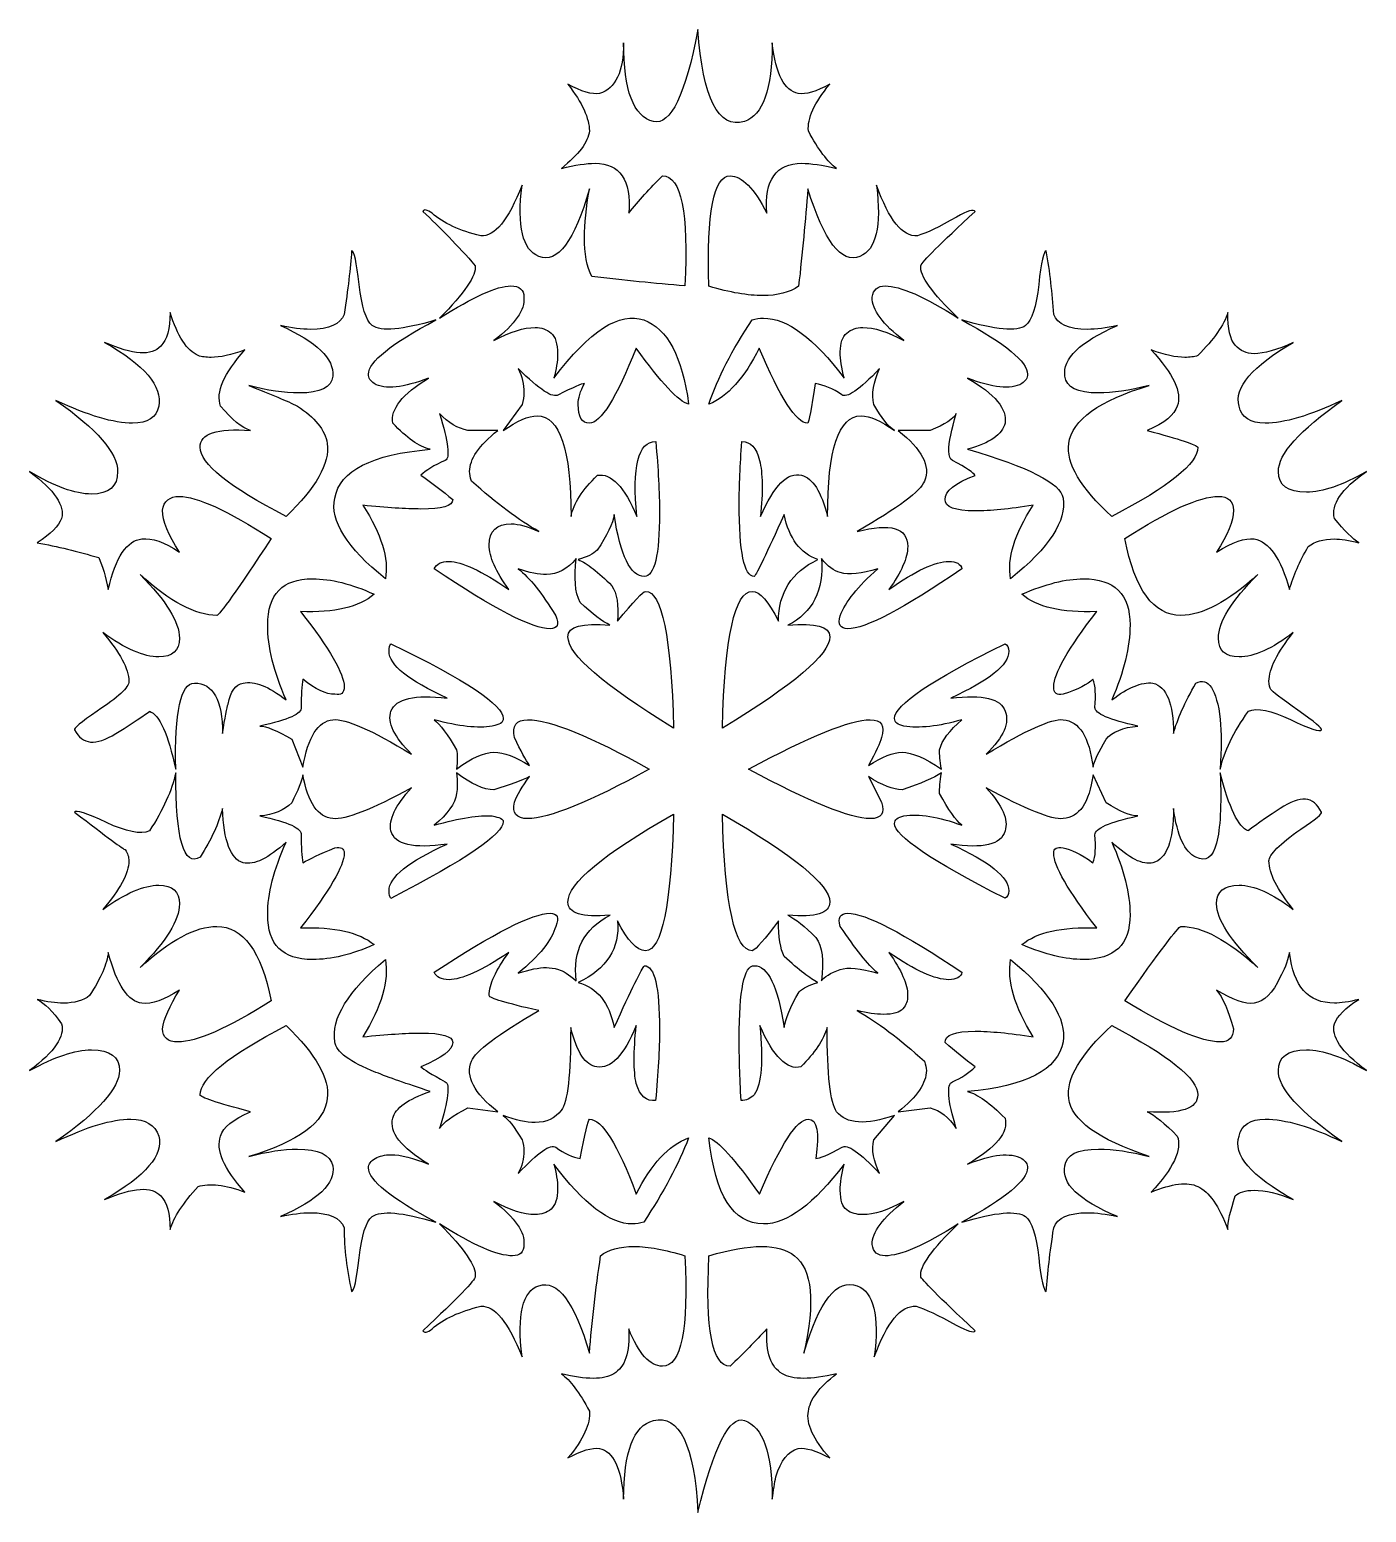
# Model space of a CAD drawing. Header units: centimetres. Extents: x -9.7 to 9.7, y -10.7 to 10.7.
import ezdxf

# ---------------------------------------------------------------- set-up
doc = ezdxf.new("R2010")
doc.units = ezdxf.units.CM
doc.header["$MEASUREMENT"] = 0
doc.layers.add('Camada 1', color=7, linetype='Continuous')

msp = doc.modelspace()

# ---------------------------------------------------------------- linework, layer by layer
at = {"layer": 'Camada 1'}
msp.add_open_spline([(0.78466, 2.59622), (0.53206, 2.59622), (0.38778, 1.93765), (0.35183, 0.62134), (0.35183, 0.62134), (1.38659, 1.24479), (1.90417, 1.68466), (1.90417, 1.94138), (1.90417, 1.94138), (1.90417, 2.08814), (1.702, 2.14312), (1.29851, 2.10674), (1.29851, 2.10674), (1.659, 2.28988), (1.82149, 2.61069), (1.7855, 3.06916), (1.7855, 3.06916), (1.87562, 2.95671), (1.96576, 2.88932), (2.05588, 2.86699), (2.05588, 2.86699), (2.18198, 2.83061), (2.36221, 2.84879), (2.59703, 2.92115), (2.59703, 2.92115), (2.30848, 2.66855), (2.12782, 2.44323), (2.05588, 2.2448), (2.05588, 2.2448), (2.0195, 2.1183), (2.05588, 2.05546), (2.1642, 2.05546), (2.1642, 2.05546), (2.41637, 2.05546), (2.96663, 2.34362), (3.81454, 2.92073), (3.81454, 2.92073), (3.79634, 2.99267), (3.7335, 3.02905), (3.6252, 3.02905), (3.6252, 3.02905), (3.42676, 3.02905), (3.13821, 2.89387), (2.75951, 2.6235), (2.75951, 2.6235), (2.93977, 2.87567), (3.02989, 3.08279), (3.02989, 3.24527), (3.02989, 3.24527), (3.02989, 3.51565), (2.78639, 3.58759), (2.2994, 3.46149), (2.2994, 3.46149), (2.89471, 3.80381), (3.21925, 4.04688), (3.27341, 4.19158), (3.27341, 4.19158), (3.36353, 4.40737), (3.23703, 4.65087), (2.89471, 4.92125), (2.89471, 4.92125), (2.89471, 4.92125), (3.35443, 4.92125), (3.35443, 4.92125), (3.35443, 4.92125), (3.57065, 5.01012), (3.69675, 5.09199), (3.73313, 5.16641), (3.73313, 5.16641), (3.66119, 4.93159), (3.62523, 4.75133), (3.62523, 4.62526), (3.62523, 4.62526), (3.62523, 4.55292), (3.64301, 4.50784), (3.67939, 4.49008), (3.67939, 4.49008), (3.87783, 4.38176), (3.98572, 4.30942), (4.00393, 4.27344), (4.00393, 4.27344), (3.71532, 4.16512), (3.57104, 4.04813), (3.57104, 3.92202), (3.57104, 3.92202), (3.57104, 3.8137), (3.71532, 3.75954), (4.00387, 3.75954), (4.00387, 3.75954), (4.22009, 3.75954), (4.49954, 3.78642), (4.84228, 3.84098), (4.84228, 3.84098), (4.5719, 3.42302), (4.46358, 3.06871), (4.51774, 2.7781), (4.51774, 2.7781), (5.07667, 3.22996), (5.32927, 3.61858), (5.27553, 3.94433), (5.27553, 3.94433), (5.23915, 4.16097), (4.77944, 4.39619), (3.89557, 4.6496), (3.89557, 4.6496), (4.22011, 4.73972), (4.40034, 4.86624), (4.43672, 5.02912), (4.43672, 5.02912), (4.47268, 5.22798), (4.29244, 5.44502), (3.89557, 5.68023), (3.89557, 5.68023), (4.25606, 5.53595), (4.51776, 5.50907), (4.68022, 5.59919), (4.68022, 5.59919), (4.73396, 5.63515), (4.76126, 5.68023), (4.76126, 5.73437), (4.76126, 5.73437), (4.76126, 5.91463), (4.4454, 6.1763), (3.81455, 6.51902), (3.81455, 6.51902), (4.30154, 6.37474), (4.60788, 6.34786), (4.7344, 6.43798), (4.7344, 6.43798), (4.82452, 6.50992), (4.88736, 6.70836), (4.92374, 7.03287), (4.92374, 7.03287), (4.9597, 7.35741), (4.99568, 7.51986), (5.03206, 7.51986), (5.03206, 7.51986), (5.0858, 7.2131), (5.12178, 6.90677), (5.13996, 6.60001), (5.13996, 6.60001), (5.19412, 6.45573), (5.3566, 6.38379), (5.62695, 6.38379), (5.62695, 6.38379), (5.75305, 6.38379), (5.89733, 6.40157), (6.05978, 6.43795), (6.05978, 6.43795), (5.51863, 6.20313), (5.26603, 5.95964), (5.30241, 5.70746), (5.30241, 5.70746), (5.32019, 5.54498), (5.48267, 5.46396), (5.7894, 5.46396), (5.7894, 5.46396), (5.98784, 5.46396), (6.23133, 5.49992), (6.51989, 5.57228), (6.51989, 5.57228), (5.79808, 5.35564), (5.41028, 5.07619), (5.35654, 4.73347), (5.35654, 4.73347), (5.32016, 4.44492), (5.5277, 4.0931), (5.97831, 3.67844), (5.97831, 3.67844), (6.80764, 4.11139), (7.22229, 4.445), (7.22229, 4.67939), (7.22229, 4.67939), (7.20409, 4.71535), (6.96101, 4.79639), (6.49262, 4.92289), (6.49262, 4.92289), (6.74479, 5.03121), (6.88907, 5.14821), (6.92545, 5.27471), (6.92545, 5.27471), (6.99739, 5.47315), (6.87129, 5.74353), (6.54675, 6.08624), (6.54675, 6.08624), (6.74519, 6.0139), (6.90724, 5.97792), (7.03374, 5.97792), (7.03374, 5.97792), (7.10568, 5.97792), (7.16892, 5.9866), (7.22308, 6.0048), (7.22308, 6.0048), (7.45747, 6.23919), (7.60178, 6.44673), (7.65591, 6.62739), (7.65591, 6.62739), (7.65591, 6.39257), (7.69187, 6.23464), (7.76423, 6.15363), (7.76423, 6.15363), (7.83617, 6.07259), (7.92671, 6.03208), (8.035, 6.03208), (8.035, 6.03208), (8.17888, 6.03208), (8.36822, 6.08624), (8.60303, 6.19456), (8.60303, 6.19456), (8.00772, 5.8506), (7.74602, 5.5426), (7.81838, 5.2714), (7.81838, 5.2714), (7.85434, 5.10852), (7.98044, 5.02708), (8.19708, 5.02708), (8.19708, 5.02708), (8.46746, 5.02708), (8.83745, 5.13664), (9.30627, 5.35575), (9.30627, 5.35575), (8.69279, 4.92289), (8.38646, 4.58018), (8.38646, 4.328), (8.38646, 4.328), (8.38646, 4.12956), (8.52164, 4.03034), (8.79244, 4.03034), (8.79244, 4.03034), (9.02683, 4.03034), (9.31542, 4.12956), (9.65813, 4.328), (9.65813, 4.328), (9.29721, 4.0754), (9.14383, 3.85008), (9.19799, 3.65165), (9.19799, 3.65165), (9.34227, 3.47099), (9.45969, 3.35357), (9.54981, 3.29983), (9.54981, 3.29983), (9.40553, 3.33579), (9.28811, 3.35399), (9.19799, 3.35399), (9.19799, 3.35399), (9.03551, 3.35399), (8.90944, 3.31761), (8.81929, 3.24567), (8.81929, 3.24567), (8.69279, 3.02903), (8.60265, 2.82191), (8.54891, 2.62348), (8.54891, 2.62348), (8.42241, 3.07409), (8.25125, 3.31759), (8.03504, 3.35397), (8.03504, 3.35397), (7.90854, 3.37175), (7.72828, 3.30849), (7.49389, 3.16463), (7.49389, 3.16463), (7.65595, 3.4135), (7.73699, 3.61442), (7.73699, 3.7678), (7.73699, 3.7678), (7.73699, 3.90176), (7.66465, 3.96872), (7.52077, 3.96872), (7.52077, 3.96872), (7.25, 3.96872), (6.79896, 3.76531), (6.16809, 3.35851), (6.16809, 3.35851), (6.31197, 2.61855), (6.58274, 2.24896), (6.97962, 2.24896), (6.97962, 2.24896), (7.28638, 2.24896), (7.65597, 2.44576), (8.08881, 2.83972), (8.08881, 2.83972), (7.71011, 2.46102), (7.52078, 2.15429), (7.52078, 1.91987), (7.52078, 1.91987), (7.52078, 1.73961), (7.62, 1.64949), (7.81844, 1.64949), (7.81844, 1.64949), (8.03466, 1.64949), (8.29636, 1.76649), (8.60309, 2.00131), (8.60309, 2.00131), (8.36827, 1.71276), (8.25127, 1.47833), (8.25127, 1.2981), (8.25127, 1.2981), (8.25127, 1.24352), (8.25995, 1.20301), (8.27815, 1.17615), (8.27815, 1.17615), (8.29635, 1.14887), (8.42698, 1.04965), (8.67047, 0.87849), (8.67047, 0.87849), (8.91397, 0.70693), (9.02684, 0.61224), (9.00863, 0.59449), (9.00863, 0.59449), (8.99043, 0.55811), (8.8416, 0.60772), (8.56215, 0.74332), (8.56215, 0.74332), (8.28267, 0.8785), (8.07971, 0.91903), (7.95361, 0.86487), (7.95361, 0.86487), (7.73697, 0.55811), (7.60137, 0.27866), (7.54763, 0.02646), (7.54763, 0.02646), (7.56292, 0.32123), (7.56292, 0.5606), (7.54763, 0.74496), (7.54763, 0.74496), (7.49349, 1.18525), (7.37609, 1.36012), (7.19583, 1.27), (7.19583, 1.27), (7.03377, 0.9893), (6.92545, 0.7462), (6.87129, 0.54033), (6.87129, 0.54033), (6.87129, 0.97607), (6.77207, 1.21957), (6.57363, 1.27), (6.57363, 1.27), (6.41157, 1.28778), (6.21314, 1.20674), (5.97874, 1.02732), (5.97874, 1.02732), (6.15485, 1.43494), (6.24332, 1.79628), (6.24332, 2.11129), (6.24332, 2.11129), (6.24332, 2.55571), (6.01842, 2.77812), (5.56945, 2.77812), (5.56945, 2.77812), (5.3181, 2.77812), (5.02168, 2.70369), (4.68021, 2.55529), (4.68021, 2.55529), (4.89643, 2.36966), (5.25692, 2.28616), (5.76212, 2.30518), (5.76212, 2.30518), (5.34704, 1.76691), (5.13993, 1.40478), (5.13993, 1.21957), (5.13993, 1.21957), (5.13993, 1.12739), (5.18499, 1.09016), (5.27511, 1.10837), (5.27511, 1.10837), (5.49175, 1.18031), (5.63603, 1.25265), (5.70794, 1.32501), (5.70794, 1.32501), (5.7439, 1.23489), (5.753, 1.09929), (5.73522, 0.91903), (5.73522, 0.91903), (5.73522, 0.82891), (5.94234, 0.73877), (6.35741, 0.64865), (6.35741, 0.64865), (6.14077, 0.63045), (5.98781, 0.56721), (5.8977, 0.45931), (5.8977, 0.45931), (5.78938, 0.27865), (5.72614, 0.14345), (5.70836, 0.05333), (5.70836, 0.05333), (5.65378, 0.4932), (5.5095, 0.72222), (5.27553, 0.74082), (5.27553, 0.74082), (5.11305, 0.75902), (4.74348, 0.59281), (4.16634, 0.24266), (4.16634, 0.24266), (4.41851, 0.49483), (4.50866, 0.70237), (4.43672, 0.86485), (4.43672, 0.86485), (4.38256, 1.04511), (4.12086, 1.10835), (3.65207, 1.05419), (3.65207, 1.05419), (4.211, 1.30636), (4.49088, 1.53211), (4.49088, 1.73054), (4.49088, 1.73054), (4.49088, 1.7847), (4.47268, 1.82066), (4.43672, 1.83886), (4.43672, 1.83886), (3.37259, 1.31549), (2.84054, 0.95499), (2.84054, 0.75695), (2.84054, 0.75695), (2.84054, 0.70237), (2.8856, 0.66641), (2.97572, 0.64863), (2.97572, 0.64863), (3.19236, 0.61225), (3.47181, 0.64326), (3.81453, 0.74081), (3.81453, 0.74081), (3.63427, 0.58785), (3.52598, 0.44315), (3.48999, 0.30713), (3.48999, 0.30713), (3.48999, 0.23892), (3.49867, 0.1455), (3.51687, 0.02643), (3.51687, 0.02643), (3.28205, 0.18849), (3.09272, 0.26993), (2.94884, 0.26993), (2.94884, 0.26993), (2.82234, 0.26993), (2.66029, 0.20667), (2.46185, 0.08059), (2.46185, 0.08059), (2.57017, 0.27159), (2.63301, 0.40552), (2.65119, 0.48244), (2.65119, 0.48244), (2.70493, 0.65442), (2.65077, 0.74083), (2.48871, 0.74083), (2.48871, 0.74083), (2.20016, 0.74083), (1.61392, 0.5027), (0.73047, 0.02645), (0.73047, 0.02645), (1.61394, -0.4498), (2.20015, -0.68793), (2.48871, -0.68793), (2.48871, -0.68793), (2.65077, -0.68793), (2.70493, -0.60898), (2.65119, -0.45063), (2.65119, -0.45063), (2.65119, -0.45063), (2.46185, -0.08185), (2.46185, -0.08185), (2.46185, -0.08185), (2.66029, -0.20835), (2.82234, -0.27119), (2.94884, -0.27119), (2.94884, -0.27119), (3.21922, -0.18107), (3.40855, -0.10003), (3.51687, -0.02769), (3.51687, -0.02769), (3.49867, -0.15419), (3.48999, -0.25341), (3.48999, -0.32535), (3.48999, -0.32535), (3.61609, -0.55974), (3.72438, -0.71312), (3.81453, -0.78506), (3.81453, -0.78506), (3.47182, -0.65896), (3.19234, -0.6139), (2.97572, -0.64988), (2.97572, -0.64988), (2.8856, -0.66808), (2.84054, -0.70404), (2.84054, -0.7582), (2.84054, -0.7582), (2.84054, -0.93846), (3.37259, -1.29935), (4.43672, -1.8405), (4.43672, -1.8405), (4.47268, -1.82272), (4.49088, -1.78676), (4.49088, -1.73218), (4.49088, -1.73218), (4.49088, -1.53374), (4.211, -1.30842), (3.65207, -1.05583), (3.65207, -1.05583), (4.12089, -1.12817), (4.38256, -1.06493), (4.43672, -0.86649), (4.43672, -0.86649), (4.49046, -0.70443), (4.40034, -0.49689), (4.16634, -0.2443), (4.16634, -0.2443), (4.74348, -0.55807), (5.11305, -0.70608), (5.27553, -0.6879), (5.27553, -0.6879), (5.50953, -0.67136), (5.6538, -0.46012), (5.70836, -0.05496), (5.70836, -0.05496), (5.70836, -0.05496), (5.8977, -0.46051), (5.8977, -0.46051), (5.8977, -0.46051), (6.09571, -0.58701), (6.24909, -0.64985), (6.35741, -0.64985), (6.35741, -0.64985), (5.94233, -0.73997), (5.73522, -0.83051), (5.73522, -0.92062), (5.73522, -0.92062), (5.753, -1.10088), (5.7439, -1.23606), (5.70794, -1.32617), (5.70794, -1.32617), (5.52768, -1.20007), (5.3834, -1.12816), (5.27511, -1.10995), (5.27511, -1.10995), (5.18499, -1.09175), (5.13993, -1.11863), (5.13993, -1.19057), (5.13993, -1.19057), (5.13993, -1.37041), (5.34705, -1.72924), (5.76212, -2.2675), (5.76212, -2.2675), (5.25692, -2.24972), (4.89643, -2.33034), (4.68021, -2.50975), (4.68021, -2.50975), (5.02168, -2.65363), (5.31809, -2.72515), (5.56945, -2.72515), (5.56945, -2.72515), (6.01844, -2.72521), (6.24333, -2.50981), (6.24333, -2.07904), (6.24333, -2.07904), (6.24333, -1.77395), (6.15485, -1.42377), (5.97875, -1.02856), (5.97875, -1.02856), (6.23092, -1.26338), (6.42936, -1.3626), (6.57406, -1.32622), (6.57406, -1.32622), (6.77207, -1.27248), (6.87129, -1.01078), (6.87129, -0.54197), (6.87129, -0.54197), (6.92545, -0.93885), (7.03377, -1.17324), (7.19622, -1.24518), (7.19622, -1.24518), (7.3401, -1.31752), (7.43932, -1.25015), (7.49345, -1.04261), (7.49345, -1.04261), (7.54758, -0.83507), (7.56579, -0.49691), (7.54761, -0.02769), (7.54761, -0.02769), (7.67371, -0.53289), (7.80889, -0.81276), (7.95359, -0.8665), (7.95359, -0.8665), (7.93539, -0.8665), (8.08877, -0.7586), (8.4133, -0.54196), (8.4133, -0.54196), (8.70185, -0.34352), (8.90029, -0.3617), (9.00861, -0.59612), (9.00861, -0.59612), (9.02681, -0.61432), (8.92757, -0.69534), (8.71095, -0.83962), (8.71095, -0.83962), (8.40419, -1.05626), (8.25124, -1.20922), (8.25124, -1.29933), (8.25124, -1.29933), (8.25124, -1.47959), (8.36824, -1.71399), (8.60306, -2.00254), (8.60306, -2.00254), (8.2963, -1.76854), (8.03503, -1.65115), (7.81841, -1.65115), (7.81841, -1.65115), (7.60179, -1.65115), (7.49387, -1.74127), (7.49387, -1.92153), (7.49387, -1.92153), (7.49387, -2.13817), (7.69188, -2.44451), (8.08876, -2.84138), (8.08876, -2.84138), (7.65593, -2.4445), (7.28633, -2.24607), (6.97957, -2.24607), (6.97957, -2.24607), (6.94319, -2.24607), (6.67281, -2.60532), (6.16804, -3.32343), (6.16804, -3.32343), (6.81716, -3.71864), (7.27727, -3.91583), (7.54765, -3.91583), (7.54765, -3.91583), (7.67375, -3.91583), (7.73699, -3.85341), (7.73699, -3.72813), (7.73699, -3.72813), (7.66505, -3.46066), (7.58403, -3.27336), (7.49389, -3.16589), (7.49389, -3.16589), (7.72828, -3.31059), (7.90855, -3.37343), (8.03504, -3.35523), (8.03504, -3.35523), (8.17892, -3.33745), (8.30542, -3.21135), (8.41374, -2.97653), (8.41374, -2.97653), (8.46748, -2.88641), (8.51254, -2.76941), (8.54892, -2.62471), (8.54892, -2.62471), (8.60266, -3.1117), (8.8193, -3.3552), (9.19797, -3.3552), (9.19797, -3.3552), (9.28809, -3.3552), (9.40551, -3.33742), (9.54979, -3.30104), (9.54979, -3.30104), (9.35135, -3.42754), (9.23393, -3.54454), (9.19797, -3.65286), (9.19797, -3.65286), (9.14381, -3.83312), (9.29719, -4.05884), (9.65811, -4.32921), (9.65811, -4.32921), (9.3154, -4.13077), (9.02684, -4.03155), (8.79242, -4.03155), (8.79242, -4.03155), (8.52165, -4.03155), (8.38644, -4.13077), (8.38644, -4.32921), (8.38644, -4.32921), (8.38644, -4.58181), (8.69277, -4.92452), (9.30629, -5.35735), (9.30629, -5.35735), (8.85525, -5.14071), (8.48566, -5.03242), (8.1971, -5.03242), (8.1971, -5.03242), (7.98046, -5.03242), (7.85439, -5.11386), (7.8184, -5.27592), (7.8184, -5.27592), (7.72828, -5.54669), (7.98956, -5.85345), (8.60305, -6.19577), (8.60305, -6.19577), (8.38641, -6.10565), (8.19707, -6.06059), (8.03502, -6.06059), (8.03502, -6.06059), (7.90852, -6.06059), (7.81798, -6.08787), (7.76425, -6.14163), (7.76425, -6.14163), (7.69191, -6.35827), (7.65593, -6.52033), (7.65593, -6.62862), (7.65593, -6.62862), (7.52943, -6.2863), (7.38516, -6.07879), (7.2231, -6.00643), (7.2231, -6.00643), (7.07882, -5.93449), (6.8535, -5.96177), (6.54675, -6.08787), (6.54675, -6.08787), (6.87129, -5.74516), (6.99736, -5.47478), (6.92545, -5.27634), (6.92545, -5.27634), (6.74519, -5.09608), (6.60091, -4.97868), (6.49262, -4.92452), (6.49262, -4.92452), (6.9788, -4.96094), (7.22229, -4.8795), (7.22229, -4.68106), (7.22229, -4.68106), (7.22229, -4.44667), (6.80763, -4.11303), (5.97832, -3.67977), (5.97832, -3.67977), (5.52771, -4.09485), (5.32017, -4.44624), (5.35655, -4.7348), (5.35655, -4.7348), (5.39251, -5.04156), (5.78031, -5.32143), (6.5199, -5.57361), (6.5199, -5.57361), (6.24913, -5.50167), (6.0056, -5.46529), (5.78941, -5.46529), (5.78941, -5.46529), (5.48265, -5.46529), (5.3202, -5.54673), (5.30242, -5.70879), (5.30242, -5.70879), (5.24826, -5.96139), (5.50086, -6.20488), (6.05979, -6.43928), (6.05979, -6.43928), (5.89731, -6.40332), (5.75303, -6.38512), (5.62696, -6.38512), (5.62696, -6.38512), (5.35658, -6.38512), (5.19413, -6.45746), (5.13997, -6.60176), (5.13997, -6.60176), (5.08581, -6.96268), (5.04985, -7.26941), (5.03207, -7.52161), (5.03207, -7.52161), (4.99569, -7.52161), (4.95973, -7.35955), (4.92375, -7.03462), (4.92375, -7.03462), (4.88737, -6.71008), (4.82453, -6.51164), (4.73441, -6.43931), (4.73441, -6.43931), (4.60791, -6.34919), (4.30158, -6.37647), (3.81456, -6.52075), (3.81456, -6.52075), (4.44543, -6.17843), (4.76127, -5.91676), (4.76127, -5.7361), (4.76127, -5.7361), (4.76127, -5.68236), (4.73399, -5.6373), (4.68023, -5.60092), (4.68023, -5.60092), (4.51775, -5.5108), (4.25608, -5.53766), (3.89558, -5.68196), (3.89558, -5.68196), (4.31024, -5.44259), (4.49047, -5.22143), (4.43673, -5.01883), (4.43673, -5.01883), (4.22009, -4.79806), (4.03985, -4.66908), (3.89558, -4.63188), (3.89558, -4.63188), (4.74307, -4.5583), (5.2032, -4.31893), (5.27554, -3.91338), (5.27554, -3.91338), (5.32928, -3.58183), (5.07668, -3.18578), (4.51775, -2.72524), (4.51775, -2.72524), (4.46359, -3.03118), (4.57191, -3.40323), (4.84229, -3.84228), (4.84229, -3.84228), (4.49958, -3.78854), (4.2201, -3.76124), (4.00388, -3.76124), (4.00388, -3.76124), (3.71533, -3.76124), (3.57105, -3.8154), (3.57105, -3.92372), (3.57105, -3.92372), (3.71533, -4.05022), (3.8596, -4.16722), (4.00388, -4.27511), (4.00388, -4.27511), (3.91376, -4.36565), (3.80544, -4.43799), (3.67934, -4.49175), (3.67934, -4.49175), (3.5888, -4.52813), (3.60658, -4.75345), (3.73308, -5.1681), (3.73308, -5.1681), (3.62476, -5.00604), (3.49826, -4.90682), (3.35438, -4.87044), (3.35438, -4.87044), (3.35438, -4.87044), (2.89467, -4.9246), (2.89467, -4.9246), (2.89467, -4.9246), (3.16505, -4.70838), (3.30022, -4.50994), (3.30022, -4.32929), (3.30022, -4.32929), (3.30022, -4.29333), (3.29112, -4.24825), (3.27334, -4.19411), (3.27334, -4.19411), (2.91242, -3.86957), (2.58791, -3.62608), (2.29933, -3.46362), (2.29933, -3.46362), (2.44361, -3.5), (2.56971, -3.51778), (2.67803, -3.51778), (2.67803, -3.51778), (2.82231, -3.51778), (2.91698, -3.4909), (2.96203, -3.43674), (2.96203, -3.43674), (3.00708, -3.38258), (3.02984, -3.31932), (3.02984, -3.24698), (3.02984, -3.24698), (3.02984, -3.08492), (2.93972, -2.87738), (2.75946, -2.62479), (2.75946, -2.62479), (3.13821, -2.88602), (3.42676, -3.01625), (3.6252, -3.01625), (3.6252, -3.01625), (3.73352, -3.01625), (3.79636, -2.98069), (3.81454, -2.9096), (3.81454, -2.9096), (2.96663, -2.34117), (2.41638, -2.05674), (2.1642, -2.05674), (2.1642, -2.05674), (2.05588, -2.05674), (2.0195, -2.12), (2.05588, -2.24608), (2.05588, -2.24608), (2.2721, -2.57101), (2.45233, -2.79633), (2.59703, -2.92243), (2.59703, -2.92243), (2.34443, -2.85049), (2.1642, -2.83231), (2.05588, -2.86827), (2.05588, -2.86827), (1.9116, -2.92243), (1.82149, -2.97659), (1.7855, -3.03075), (1.7855, -3.03075), (1.82146, -2.7422), (1.7946, -2.53508), (1.70446, -2.40856), (1.70446, -2.40856), (1.54198, -2.2465), (1.4068, -2.13818), (1.29848, -2.08402), (1.29848, -2.08402), (1.70197, -2.1204), (1.90414, -2.05714), (1.90414, -1.89468), (1.90414, -1.89468), (1.90414, -1.64208), (1.38654, -1.21833), (0.35178, -0.62301), (0.35178, -0.62301), (0.38774, -1.93974), (0.53204, -2.59789), (0.78461, -2.59789), (0.78461, -2.59789), (0.83835, -2.58011), (0.96487, -2.43583), (1.16331, -2.16506), (1.16331, -2.16506), (1.16331, -2.39988), (1.19019, -2.57104), (1.24435, -2.67893), (1.24435, -2.67893), (1.46057, -2.87737), (1.62305, -3.00386), (1.73134, -3.05763), (1.73134, -3.05763), (1.60484, -3.09401), (1.5147, -3.13907), (1.46096, -3.19323), (1.46096, -3.19323), (1.33446, -3.40987), (1.26252, -3.581), (1.24432, -3.7071), (1.24432, -3.7071), (1.1542, -3.11179), (1.00993, -2.81413), (0.81149, -2.81413), (0.81149, -2.81413), (0.66721, -2.81413), (0.59527, -3.16595), (0.59527, -3.86916), (0.59527, -3.86916), (0.59527, -4.12218), (0.60395, -4.41984), (0.62215, -4.76213), (0.62215, -4.76213), (0.69409, -4.76213), (0.75733, -4.73525), (0.81149, -4.68109), (0.81149, -4.68109), (0.91981, -4.51903), (0.94667, -4.185), (0.89293, -3.6798), (0.89293, -3.6798), (1.09137, -4.13084), (1.28938, -4.32927), (1.48782, -4.27511), (1.48782, -4.27511), (1.68626, -4.07667), (1.81236, -3.88734), (1.86652, -3.70708), (1.86652, -3.70708), (1.86652, -4.39251), (1.91158, -4.79849), (2.00212, -4.92459), (2.00212, -4.92459), (2.146, -5.10485), (2.42545, -5.12303), (2.84053, -4.97833), (2.84053, -4.97833), (2.84053, -4.97833), (2.54287, -5.33015), (2.54287, -5.33015), (2.54287, -5.33015), (2.50649, -5.47485), (2.53377, -5.63691), (2.62391, -5.81714), (2.62391, -5.81714), (2.33451, -5.51081), (2.15385, -5.3847), (2.08194, -5.43844), (2.08194, -5.43844), (1.88308, -5.54676), (1.75658, -5.60092), (1.70242, -5.60092), (1.70242, -5.60092), (1.75658, -5.22222), (1.72062, -5.03249), (1.5941, -5.03249), (1.5941, -5.03249), (1.43122, -5.03249), (1.1964, -5.39341), (0.88965, -6.11479), (0.88965, -6.11479), (0.52833, -5.60999), (0.28441, -5.33964), (0.15792, -5.30326), (0.15792, -5.30326), (0.24804, -6.13297), (0.51016, -6.54762), (0.94424, -6.54762), (0.94424, -6.54762), (1.28738, -6.54762), (1.67597, -6.25907), (2.11007, -5.68193), (2.11007, -5.68193), (2.07369, -5.82663), (2.05591, -5.9527), (2.05591, -6.06063), (2.05591, -6.06063), (2.05591, -6.20533), (2.08734, -6.3), (2.15058, -6.34506), (2.15058, -6.34506), (2.21342, -6.39012), (2.29031, -6.41245), (2.38045, -6.41245), (2.38045, -6.41245), (2.54251, -6.41245), (2.74094, -6.34961), (2.97576, -6.22311), (2.97576, -6.22311), (2.669, -6.45793), (2.51605, -6.66504), (2.51605, -6.8453), (2.51605, -6.8453), (2.53383, -6.95362), (2.59709, -7.00778), (2.70539, -7.00778), (2.70539, -7.00778), (2.92161, -7.00778), (3.27342, -6.8544), (3.76042, -6.54764), (3.76042, -6.54764), (3.38172, -6.90856), (3.20106, -7.16116), (3.21927, -7.30501), (3.21927, -7.30501), (3.21927, -7.34139), (3.48055, -7.60267), (4.00392, -8.08966), (4.00392, -8.08966), (3.98572, -8.12604), (3.89396, -8.09876), (3.72941, -8.00862), (3.72941, -8.00862), (3.47268, -7.86434), (3.28044, -7.77423), (3.15227, -7.73785), (3.15227, -7.73785), (2.93232, -7.72007), (2.731, -7.96357), (2.54786, -8.46834), (2.54786, -8.46834), (2.62104, -7.87345), (2.53876, -7.53071), (2.30063, -7.44059), (2.30063, -7.44059), (2.00752, -7.33227), (1.7512, -7.65681), (1.53167, -8.41418), (1.53167, -8.41418), (1.69621, -7.67499), (1.65031, -7.2062), (1.39401, -7.00776), (1.39401, -7.00776), (1.17406, -6.8275), (0.76232, -6.8275), (0.1579, -7.00776), (0.1579, -7.00776), (0.10374, -8.07189), (0.20627, -8.60354), (0.46505, -8.60354), (0.46505, -8.60354), (0.65108, -8.42328), (0.82803, -8.24305), (0.99588, -8.06278), (0.99588, -8.06278), (0.97728, -8.40549), (1.05168, -8.62171), (1.21953, -8.71183), (1.21953, -8.71183), (1.36836, -8.80195), (1.62881, -8.80195), (2.00172, -8.71183), (2.00172, -8.71183), (1.74912, -8.91027), (1.61395, -9.09093), (1.59617, -9.25298), (1.59617, -9.25298), (1.55979, -9.43324), (1.66274, -9.65896), (1.90417, -9.92933), (1.90417, -9.92933), (1.70737, -9.82101), (1.55524, -9.77595), (1.44819, -9.79415), (1.44819, -9.79415), (1.30473, -9.83053), (1.19726, -9.96571), (1.12614, -10.20013), (1.12614, -10.20013), (1.10794, -10.29025), (1.09018, -10.39857), (1.0724, -10.52467), (1.0724, -10.52467), (1.0724, -9.85742), (0.93804, -9.47832), (0.66973, -9.38821), (0.66973, -9.38821), (0.45476, -9.31627), (0.2315, -9.75863), (-0.00083, -10.71568), (-0.00083, -10.71568), (-0.05457, -9.74085), (-0.26954, -9.2981), (-0.64493, -9.38821), (-0.64493, -9.38821), (-0.93142, -9.46055), (-1.07445, -9.83925), (-1.07445, -10.52467), (-1.07445, -10.52467), (-1.11041, -10.07406), (-1.22659, -9.83056), (-1.42338, -9.79418), (-1.42338, -9.79418), (-1.53088, -9.77598), (-1.68259, -9.82106), (-1.87936, -9.92936), (-1.87936, -9.92936), (-1.65446, -9.65898), (-1.55112, -9.43327), (-1.56929, -9.25301), (-1.56929, -9.25301), (-1.71357, -8.98263), (-1.84877, -8.80197), (-1.97484, -8.71186), (-1.97484, -8.71186), (-1.61435, -8.80198), (-1.36175, -8.80198), (-1.21747, -8.71186), (-1.21747, -8.71186), (-1.05541, -8.62174), (-0.98308, -8.40553), (-1.00083, -8.06281), (-1.00083, -8.06281), (-0.85695, -8.4233), (-0.6945, -8.60357), (-0.51384, -8.60357), (-0.51384, -8.60357), (-0.24346, -8.60357), (-0.13557, -8.07152), (-0.1893, -7.00739), (-0.1893, -7.00739), (-0.47785, -6.91727), (-0.72135, -6.87221), (-0.91979, -6.87221), (-0.91979, -6.87221), (-1.13643, -6.87221), (-1.29849, -6.91727), (-1.40678, -7.00739), (-1.40678, -7.00739), (-1.47912, -7.49438), (-1.53328, -7.96362), (-1.56926, -8.41423), (-1.56926, -8.41423), (-1.7859, -7.67504), (-2.0294, -7.35053), (-2.29975, -7.44064), (-2.29975, -7.44064), (-2.53414, -7.51298), (-2.61519, -7.85572), (-2.54325, -8.46839), (-2.54325, -8.46839), (-2.74169, -7.96362), (-2.9397, -7.72012), (-3.13814, -7.7379), (-3.13814, -7.7379), (-3.4449, -7.81024), (-3.67972, -7.91856), (-3.84177, -8.06283), (-3.84177, -8.06283), (-3.91411, -8.11699), (-3.95919, -8.12609), (-3.97695, -8.08971), (-3.97695, -8.08971), (-3.47175, -7.62089), (-3.21916, -7.35962), (-3.21916, -7.30506), (-3.21916, -7.30506), (-3.20138, -7.16118), (-3.37296, -6.90861), (-3.73346, -6.54769), (-3.73346, -6.54769), (-3.24647, -6.85445), (-2.89505, -7.00783), (-2.67843, -7.00783), (-2.67843, -7.00783), (-2.57011, -7.00783), (-2.51595, -6.95367), (-2.51595, -6.84535), (-2.51595, -6.84535), (-2.49817, -6.66509), (-2.64245, -6.45797), (-2.94878, -6.22316), (-2.94878, -6.22316), (-2.71439, -6.34966), (-2.51595, -6.4125), (-2.35347, -6.4125), (-2.35347, -6.4125), (-2.26335, -6.4125), (-2.18686, -6.38562), (-2.1236, -6.33146), (-2.1236, -6.33146), (-2.06076, -6.2773), (-2.02893, -6.17808), (-2.02893, -6.0338), (-2.02893, -6.0338), (-2.02893, -5.92548), (-2.04713, -5.80848), (-2.08309, -5.68198), (-2.08309, -5.68198), (-1.65026, -6.25912), (-1.27156, -6.54767), (-0.94663, -6.54767), (-0.94663, -6.54767), (-0.89289, -6.54767), (-0.83873, -6.53899), (-0.78457, -6.52079), (-0.78457, -6.52079), (-0.49602, -6.08796), (-0.2798, -5.68198), (-0.1351, -5.30328), (-0.1351, -5.30328), (-0.42365, -5.4116), (-0.67625, -5.68238), (-0.89247, -6.11481), (-0.89247, -6.11481), (-1.16324, -5.3934), (-1.38856, -5.03251), (-1.56882, -5.03251), (-1.56882, -5.03251), (-1.58702, -5.05071), (-1.63208, -5.24005), (-1.704, -5.60094), (-1.704, -5.60094), (-1.81232, -5.58274), (-1.92972, -5.5286), (-2.05582, -5.43846), (-2.05582, -5.43846), (-2.12816, -5.38472), (-2.30842, -5.5108), (-2.59697, -5.81716), (-2.59697, -5.81716), (-2.54323, -5.70884), (-2.51593, -5.60094), (-2.51593, -5.49262), (-2.51593, -5.49262), (-2.51593, -5.43888), (-2.52503, -5.38472), (-2.54281, -5.33014), (-2.54281, -5.33014), (-2.65113, -5.14988), (-2.74167, -5.03291), (-2.81358, -4.97875), (-2.81358, -4.97875), (-2.63332, -5.04656), (-2.48036, -5.08003), (-2.35387, -5.08003), (-2.35387, -5.08003), (-2.19181, -5.08003), (-2.06532, -5.02174), (-1.97517, -4.90517), (-1.97517, -4.90517), (-1.88502, -4.7886), (-1.83957, -4.38923), (-1.83957, -3.70711), (-1.83957, -3.70711), (-1.74945, -4.06803), (-1.62335, -4.25736), (-1.46087, -4.27514), (-1.46087, -4.27514), (-1.26243, -4.31152), (-1.0731, -4.11308), (-0.89284, -3.67983), (-0.89284, -3.67983), (-0.93171, -4.05853), (-0.93171, -4.3384), (-0.89284, -4.51864), (-0.89284, -4.51864), (-0.83662, -4.6989), (-0.74319, -4.78034), (-0.61254, -4.76214), (-0.61254, -4.76214), (-0.57534, -4.36526), (-0.55632, -4.02255), (-0.55632, -3.734), (-0.55632, -3.734), (-0.55632, -3.12091), (-0.6295, -2.81415), (-0.77502, -2.81415), (-0.77502, -2.81415), (-0.8114, -2.85053), (-0.95734, -3.14819), (-1.21201, -3.70712), (-1.21201, -3.70712), (-1.28519, -3.34663), (-1.45842, -3.12998), (-1.73125, -3.05765), (-1.73125, -3.05765), (-1.31659, -2.85964), (-1.12726, -2.56198), (-1.16322, -2.1651), (-1.16322, -2.1651), (-1.01894, -2.45365), (-0.88374, -2.59793), (-0.75724, -2.59793), (-0.75724, -2.59793), (-0.52324, -2.59793), (-0.38807, -1.93978), (-0.35169, -0.62305), (-0.35169, -0.62305), (-1.37048, -1.20012), (-1.87937, -1.6243), (-1.87937, -1.89465), (-1.87937, -1.89465), (-1.87937, -2.05713), (-1.6768, -2.12037), (-1.27165, -2.08399), (-1.27165, -2.08399), (-1.65035, -2.28243), (-1.8128, -2.59786), (-1.75864, -3.0307), (-1.75864, -3.0307), (-1.86696, -2.94058), (-1.95253, -2.88682), (-2.01537, -2.86864), (-2.01537, -2.86864), (-2.07863, -2.85044), (-2.13732, -2.84136), (-2.19148, -2.84136), (-2.19148, -2.84136), (-2.2998, -2.84136), (-2.43498, -2.86864), (-2.59703, -2.9224), (-2.59703, -2.9224), (-2.2907, -2.67023), (-2.11043, -2.44448), (-2.05627, -2.24605), (-2.05627, -2.24605), (-2.00211, -2.11995), (-2.02899, -2.05671), (-2.13731, -2.05671), (-2.13731, -2.05671), (-2.38991, -2.05671), (-2.94884, -2.34114), (-3.81453, -2.90957), (-3.81453, -2.90957), (-3.77857, -2.98069), (-3.70621, -3.01622), (-3.59789, -3.01622), (-3.59789, -3.01622), (-3.41763, -3.01622), (-3.12907, -2.88599), (-2.7322, -2.62472), (-2.7322, -2.62472), (-2.92242, -2.87734), (-3.01708, -3.08488), (-3.01708, -3.24694), (-3.01708, -3.24694), (-3.01708, -3.28332), (-2.77813, -3.35526), (-2.2994, -3.46358), (-2.2994, -3.46358), (-2.89471, -3.80629), (-3.21965, -4.04979), (-3.27341, -4.19407), (-3.27341, -4.19407), (-3.36353, -4.41071), (-3.23745, -4.65421), (-2.89471, -4.92456), (-2.89471, -4.92456), (-2.89471, -4.92456), (-3.32754, -4.8704), (-3.32754, -4.8704), (-3.32754, -4.8704), (-3.54418, -4.97872), (-3.67978, -5.07794), (-3.73352, -5.16806), (-3.73352, -5.16806), (-3.60742, -4.7534), (-3.58014, -4.52809), (-3.65208, -4.49171), (-3.65208, -4.49171), (-3.85052, -4.38339), (-3.96794, -4.31145), (-4.0039, -4.27507), (-4.0039, -4.27507), (-3.69757, -4.14897), (-3.54419, -4.03157), (-3.54419, -3.92325), (-3.54419, -3.92325), (-3.54419, -3.83313), (-3.69757, -3.78807), (-4.0039, -3.78807), (-4.0039, -3.78807), (-4.22054, -3.78807), (-4.50042, -3.80627), (-4.84271, -3.84223), (-4.84271, -3.84223), (-4.57233, -3.40318), (-4.46401, -3.03112), (-4.51778, -2.72519), (-4.51778, -2.72519), (-5.05936, -3.18572), (-5.30285, -3.58178), (-5.24827, -3.91333), (-5.24827, -3.91333), (-5.23049, -4.06091), (-5.03205, -4.2085), (-4.65338, -4.35569), (-4.65338, -4.35569), (-4.47312, -4.42927), (-4.21145, -4.52148), (-3.86873, -4.63186), (-3.86873, -4.63186), (-4.19366, -4.74267), (-4.37393, -4.87165), (-4.40988, -5.01881), (-4.40988, -5.01881), (-4.46404, -5.22138), (-4.29246, -5.44257), (-3.89558, -5.68194), (-3.89558, -5.68194), (-4.11222, -5.59182), (-4.29246, -5.54676), (-4.43673, -5.54676), (-4.43673, -5.54676), (-4.52685, -5.54676), (-4.60376, -5.56496), (-4.6666, -5.60092), (-4.6666, -5.60092), (-4.72986, -5.6373), (-4.76127, -5.68236), (-4.76127, -5.7361), (-4.76127, -5.7361), (-4.76127, -5.91676), (-4.43673, -6.17846), (-3.78768, -6.52075), (-3.78768, -6.52075), (-4.27467, -6.37647), (-4.58143, -6.34919), (-4.70753, -6.43931), (-4.70753, -6.43931), (-4.79765, -6.51165), (-4.86091, -6.71008), (-4.89687, -7.03462), (-4.89687, -7.03462), (-4.93325, -7.35955), (-4.96921, -7.52161), (-5.00519, -7.52161), (-5.00519, -7.52161), (-5.07713, -7.21485), (-5.11309, -6.90852), (-5.11309, -6.60176), (-5.11309, -6.60176), (-5.16767, -6.45748), (-5.32973, -6.38512), (-5.60008, -6.38512), (-5.60008, -6.38512), (-5.72658, -6.38512), (-5.87085, -6.40332), (-6.03291, -6.43928), (-6.03291, -6.43928), (-5.49215, -6.20489), (-5.23958, -5.96136), (-5.27554, -5.70879), (-5.27554, -5.70879), (-5.31192, -5.54673), (-5.48308, -5.46529), (-5.78941, -5.46529), (-5.78941, -5.46529), (-5.98785, -5.46529), (-6.22267, -5.50167), (-6.49304, -5.57361), (-6.49304, -5.57361), (-5.77163, -5.35739), (-5.39296, -5.07794), (-5.35658, -4.7348), (-5.35658, -4.7348), (-5.32062, -4.44625), (-5.51906, -4.09483), (-5.95189, -3.67977), (-5.95189, -3.67977), (-6.7816, -4.11303), (-7.19625, -4.44664), (-7.19625, -4.68106), (-7.19625, -4.68106), (-7.19625, -4.71744), (-6.95275, -4.79848), (-6.46576, -4.92456), (-6.46576, -4.92456), (-6.71836, -5.03288), (-6.86264, -5.14988), (-6.89859, -5.27638), (-6.89859, -5.27638), (-6.97093, -5.47482), (-6.85353, -5.7452), (-6.54677, -6.08791), (-6.54677, -6.08791), (-6.83532, -5.97959), (-7.06107, -5.95273), (-7.22312, -6.00647), (-7.22312, -6.00647), (-7.43976, -6.24129), (-7.57494, -6.4484), (-7.6291, -6.62866), (-7.6291, -6.62866), (-7.6291, -6.39427), (-7.67416, -6.23178), (-7.76428, -6.14167), (-7.76428, -6.14167), (-7.89078, -5.99779), (-8.16116, -6.01557), (-8.57581, -6.19583), (-8.57581, -6.19583), (-7.98092, -5.85351), (-7.71964, -5.54678), (-7.79156, -5.27598), (-7.79156, -5.27598), (-7.84572, -5.11392), (-7.9809, -5.03248), (-8.19754, -5.03248), (-8.19754, -5.03248), (-8.46792, -5.03248), (-8.82881, -5.1408), (-9.27945, -5.35741), (-9.27945, -5.35741), (-8.66636, -4.92458), (-8.3596, -4.58184), (-8.3596, -4.32927), (-8.3596, -4.32927), (-8.3596, -4.13083), (-8.4952, -4.03161), (-8.76558, -4.03161), (-8.76558, -4.03161), (-8.99997, -4.03161), (-9.29763, -4.13083), (-9.65813, -4.32927), (-9.65813, -4.32927), (-9.29764, -4.05889), (-9.14426, -3.83318), (-9.19799, -3.65292), (-9.19799, -3.65292), (-9.32449, -3.47266), (-9.44149, -3.35526), (-9.54981, -3.3011), (-9.54981, -3.3011), (-9.40593, -3.33748), (-9.27943, -3.35526), (-9.17111, -3.35526), (-9.17111, -3.35526), (-9.00905, -3.35526), (-8.88256, -3.3193), (-8.79241, -3.24694), (-8.79241, -3.24694), (-8.63035, -2.99477), (-8.53981, -2.78723), (-8.52164, -2.62475), (-8.52164, -2.62475), (-8.39554, -3.09396), (-8.23348, -3.33748), (-8.03504, -3.35524), (-8.03504, -3.35524), (-7.89076, -3.37344), (-7.7105, -3.31058), (-7.49389, -3.1659), (-7.49389, -3.1659), (-7.63859, -3.39823), (-7.71961, -3.5855), (-7.73739, -3.72814), (-7.73739, -3.72814), (-7.73739, -3.85339), (-7.66339, -3.91584), (-7.51498, -3.91584), (-7.51498, -3.91584), (-7.24585, -3.91584), (-6.79687, -3.71865), (-6.16809, -3.32341), (-6.16809, -3.32341), (-6.31279, -2.6053), (-6.57407, -2.24605), (-6.95274, -2.24605), (-6.95274, -2.24605), (-7.2595, -2.24605), (-7.62909, -2.44449), (-8.06193, -2.84136), (-8.06193, -2.84136), (-7.68323, -2.46266), (-7.4939, -2.15633), (-7.4939, -1.92151), (-7.4939, -1.92151), (-7.4939, -1.74125), (-7.59312, -1.65113), (-7.79156, -1.65113), (-7.79156, -1.65113), (-8.0082, -1.65113), (-8.27855, -1.76855), (-8.60309, -2.00252), (-8.60309, -2.00252), (-8.35092, -1.71397), (-8.22439, -1.47954), (-8.22439, -1.29889), (-8.22439, -1.29889), (-8.22439, -1.24515), (-8.24259, -1.19099), (-8.27855, -1.13683), (-8.27855, -1.13683), (-8.29675, -1.13683), (-8.53983, -0.95657), (-9.00864, -0.59568), (-9.00864, -0.59568), (-8.99086, -0.56012), (-8.83748, -0.60973), (-8.54893, -0.74493), (-8.54893, -0.74493), (-8.26038, -0.88013), (-8.05326, -0.92064), (-7.92674, -0.86648), (-7.92674, -0.86648), (-7.7283, -0.55972), (-7.6022, -0.28027), (-7.54804, -0.02767), (-7.54804, -0.02767), (-7.54804, -0.98348), (-7.43104, -1.38945), (-7.19622, -1.24518), (-7.19622, -1.24518), (-7.03416, -0.99301), (-6.92584, -0.75858), (-6.87168, -0.54197), (-6.87168, -0.54197), (-6.85348, -1.01079), (-6.75426, -1.27246), (-6.57402, -1.32622), (-6.57402, -1.32622), (-6.41196, -1.3626), (-6.20442, -1.26338), (-5.95183, -1.02856), (-5.95183, -1.02856), (-6.12967, -1.4238), (-6.21854, -1.77395), (-6.21854, -2.07904), (-6.21854, -2.07904), (-6.21854, -2.50981), (-6.00275, -2.72521), (-5.57073, -2.72521), (-5.57073, -2.72521), (-5.30117, -2.72521), (-5.00436, -2.65369), (-4.68025, -2.50981), (-4.68025, -2.50981), (-4.89811, -2.3304), (-5.25199, -2.24978), (-5.74231, -2.26756), (-5.74231, -2.26756), (-5.3231, -1.72929), (-5.1131, -1.37046), (-5.1131, -1.19063), (-5.1131, -1.19063), (-5.1131, -1.11869), (-5.15816, -1.09183), (-5.24828, -1.11001), (-5.24828, -1.11001), (-5.46492, -1.20013), (-5.61827, -1.27249), (-5.70842, -1.32623), (-5.70842, -1.32623), (-5.72662, -1.23611), (-5.7353, -1.10091), (-5.7353, -0.92068), (-5.7353, -0.92068), (-5.71752, -0.83056), (-5.91596, -0.74002), (-6.33061, -0.64991), (-6.33061, -0.64991), (-6.13217, -0.63213), (-5.97879, -0.56887), (-5.87047, -0.46057), (-5.87047, -0.46057), (-5.78035, -0.28031), (-5.72659, -0.14513), (-5.70841, -0.05502), (-5.70841, -0.05502), (-5.63647, -0.46018), (-5.49219, -0.67142), (-5.27558, -0.68796), (-5.27558, -0.68796), (-5.09532, -0.70616), (-4.71622, -0.55816), (-4.13912, -0.24436), (-4.13912, -0.24436), (-4.37394, -0.49696), (-4.47316, -0.7045), (-4.43678, -0.86655), (-4.43678, -0.86655), (-4.38304, -1.06499), (-4.11224, -1.12825), (-3.62525, -1.05589), (-3.62525, -1.05589), (-4.18461, -1.30849), (-4.46406, -1.53381), (-4.46406, -1.73224), (-4.46406, -1.73224), (-4.46406, -1.78682), (-4.45538, -1.82278), (-4.43718, -1.84056), (-4.43718, -1.84056), (-3.35488, -1.28163), (-2.81372, -0.91163), (-2.81372, -0.73095), (-2.81372, -0.73095), (-2.81372, -0.69499), (-2.86788, -0.66811), (-2.9762, -0.64991), (-2.9762, -0.64991), (-3.15646, -0.63213), (-3.43591, -0.67719), (-3.81461, -0.78509), (-3.81461, -0.78509), (-3.61617, -0.62303), (-3.50828, -0.46965), (-3.49007, -0.32538), (-3.49007, -0.32538), (-3.47478, -0.25344), (-3.47478, -0.15422), (-3.49007, -0.02772), (-3.49007, -0.02772), (-3.27385, -0.1902), (-3.09362, -0.27122), (-2.94892, -0.27122), (-2.94892, -0.27122), (-2.71492, -0.19928), (-2.54337, -0.13604), (-2.43505, -0.08188), (-2.43505, -0.08188), (-2.54337, -0.22245), (-2.61531, -0.34564), (-2.65127, -0.45066), (-2.65127, -0.45066), (-2.68765, -0.60899), (-2.62439, -0.68796), (-2.46193, -0.68796), (-2.46193, -0.68796), (-2.1556, -0.68796), (-1.56938, -0.44983), (-0.70369, 0.02642), (-0.70369, 0.02642), (-1.55118, 0.50267), (-2.13741, 0.7408), (-2.46193, 0.7408), (-2.46193, 0.7408), (-2.62441, 0.7408), (-2.68765, 0.65439), (-2.65127, 0.48241), (-2.65127, 0.48241), (-2.56115, 0.29101), (-2.48921, 0.15705), (-2.43505, 0.08056), (-2.43505, 0.08056), (-2.63349, 0.20666), (-2.80504, 0.2699), (-2.94892, 0.2699), (-2.94892, 0.2699), (-3.09362, 0.2699), (-3.27385, 0.18846), (-3.49007, 0.0264), (-3.49007, 0.0264), (-3.47478, 0.14546), (-3.47478, 0.23889), (-3.49007, 0.3071), (-3.49007, 0.3071), (-3.61657, 0.52787), (-3.72446, 0.67257), (-3.81461, 0.74078), (-3.81461, 0.74078), (-3.45412, 0.6432), (-3.17464, 0.61222), (-2.9762, 0.6486), (-2.9762, 0.6486), (-2.86788, 0.66638), (-2.81372, 0.70234), (-2.81372, 0.75692), (-2.81372, 0.75692), (-2.81372, 0.95493), (-3.35487, 1.31543), (-4.43718, 1.83883), (-4.43718, 1.83883), (-4.45538, 1.82063), (-4.46406, 1.78467), (-4.46406, 1.73051), (-4.46406, 1.73051), (-4.46406, 1.53207), (-4.18458, 1.30636), (-3.62525, 1.05416), (-3.62525, 1.05416), (-4.09407, 1.10832), (-4.36484, 1.04506), (-4.43678, 0.86482), (-4.43678, 0.86482), (-4.49094, 0.70234), (-4.39172, 0.49483), (-4.13912, 0.24263), (-4.13912, 0.24263), (-4.71626, 0.59278), (-5.09535, 0.75899), (-5.27558, 0.74079), (-5.27558, 0.74079), (-5.49222, 0.72219), (-5.6365, 0.49317), (-5.70841, 0.0533), (-5.70841, 0.0533), (-5.70841, 0.0533), (-5.87047, 0.45928), (-5.87047, 0.45928), (-5.87047, 0.45928), (-6.08711, 0.58538), (-6.24046, 0.64862), (-6.33061, 0.64862), (-6.33061, 0.64862), (-5.91595, 0.73874), (-5.71752, 0.82888), (-5.7353, 0.919), (-5.7353, 0.919), (-5.7353, 1.09926), (-5.72662, 1.23486), (-5.70842, 1.32498), (-5.70842, 1.32498), (-5.52816, 1.18028), (-5.37481, 1.10834), (-5.24828, 1.10834), (-5.24828, 1.10834), (-5.15816, 1.09014), (-5.1131, 1.12736), (-5.1131, 1.21954), (-5.1131, 1.21954), (-5.1131, 1.40475), (-5.32313, 1.76691), (-5.74231, 2.30515), (-5.74231, 2.30515), (-5.25201, 2.28613), (-4.89813, 2.36966), (-4.68025, 2.55526), (-4.68025, 2.55526), (-5.00436, 2.70366), (-5.3012, 2.77809), (-5.57073, 2.77809), (-5.57073, 2.77809), (-6.00275, 2.77813), (-6.21854, 2.55572), (-6.21854, 2.1113), (-6.21854, 2.1113), (-6.21854, 1.79629), (-6.12967, 1.43495), (-5.95189, 1.02733), (-5.95189, 1.02733), (-6.20449, 1.22495), (-6.41203, 1.30596), (-6.57408, 1.27001), (-6.57408, 1.27001), (-6.6824, 1.25305), (-6.75474, 1.15259), (-6.7903, 0.96823), (-6.7903, 0.96823), (-6.8085, 0.9178), (-6.83578, 0.77516), (-6.87174, 0.54035), (-6.87174, 0.54035), (-6.87174, 1.02652), (-7.00692, 1.27002), (-7.27729, 1.27002), (-7.27729, 1.27002), (-7.47573, 1.27002), (-7.56627, 0.85536), (-7.54806, 0.02648), (-7.54806, 0.02648), (-7.65638, 0.53125), (-7.78245, 0.81073), (-7.92676, 0.86489), (-7.92676, 0.86489), (-7.90856, 0.86489), (-8.07104, 0.75657), (-8.41336, 0.54035), (-8.41336, 0.54035), (-8.70191, 0.36009), (-8.90035, 0.37787), (-9.00867, 0.59451), (-9.00867, 0.59451), (-9.02687, 0.61229), (-8.91895, 0.70241), (-8.68413, 0.86489), (-8.68413, 0.86489), (-8.3778, 1.06333), (-8.22442, 1.2076), (-8.22442, 1.29772), (-8.22442, 1.29772), (-8.22442, 1.47798), (-8.35092, 1.7128), (-8.60312, 2.00135), (-8.60312, 2.00135), (-8.27858, 1.76653), (-8.00823, 1.64953), (-7.79159, 1.64953), (-7.79159, 1.64953), (-7.59315, 1.64953), (-7.49393, 1.73965), (-7.49393, 1.91991), (-7.49393, 1.91991), (-7.49393, 2.1543), (-7.68327, 2.46106), (-8.06196, 2.83976), (-8.06196, 2.83976), (-7.62909, 2.44573), (-7.25952, 2.24896), (-6.95276, 2.24896), (-6.95276, 2.24896), (-6.9168, 2.24896), (-6.6551, 2.61856), (-6.16811, 3.35857), (-6.16811, 3.35857), (-6.7998, 3.76534), (-7.24174, 3.96875), (-7.49391, 3.96875), (-7.49391, 3.96875), (-7.63861, 3.96875), (-7.71963, 3.90178), (-7.73741, 3.76783), (-7.73741, 3.76783), (-7.73741, 3.61445), (-7.65637, 3.41353), (-7.49391, 3.16466), (-7.49391, 3.16466), (-7.71055, 3.30854), (-7.89079, 3.37178), (-8.03506, 3.354), (-8.03506, 3.354), (-8.2517, 3.3358), (-8.41376, 3.0923), (-8.52166, 2.62351), (-8.52166, 2.62351), (-8.55804, 2.80377), (-8.6031, 2.95712), (-8.65726, 3.08365), (-8.65726, 3.08365), (-8.96402, 3.17377), (-9.26125, 3.24571), (-9.54981, 3.29987), (-9.54981, 3.29987), (-9.35137, 3.42597), (-9.23437, 3.54337), (-9.19799, 3.65169), (-9.19799, 3.65169), (-9.14425, 3.83195), (-9.29763, 4.05724), (-9.65813, 4.32804), (-9.65813, 4.32804), (-9.29764, 4.1114), (-8.99998, 4.00311), (-8.76516, 4.00311), (-8.76516, 4.00311), (-8.51299, 4.00311), (-8.38646, 4.11101), (-8.38646, 4.32765), (-8.38646, 4.32765), (-8.38646, 4.59803), (-8.68412, 4.94074), (-9.27943, 5.35579), (-9.27943, 5.35579), (-8.81064, 5.13665), (-8.44104, 5.02708), (-8.17027, 5.02708), (-8.17027, 5.02708), (-7.95405, 5.02708), (-7.82795, 5.10852), (-7.79157, 5.2714), (-7.79157, 5.2714), (-7.73741, 5.5608), (-7.99869, 5.86878), (-8.57582, 6.19456), (-8.57582, 6.19456), (-8.16116, 6.0139), (-7.89079, 5.9957), (-7.76429, 6.1404), (-7.76429, 6.1404), (-7.67417, 6.23052), (-7.62911, 6.39257), (-7.62911, 6.62739), (-7.62911, 6.62739), (-7.52079, 6.28425), (-7.38561, 6.07671), (-7.22313, 6.0048), (-7.22313, 6.0048), (-7.16939, 5.9866), (-7.10613, 5.97792), (-7.03379, 5.97792), (-7.03379, 5.97792), (-6.90769, 5.97792), (-6.74524, 6.01388), (-6.5468, 6.08624), (-6.5468, 6.08624), (-6.85356, 5.74353), (-6.97095, 5.47315), (-6.89862, 5.27471), (-6.89862, 5.27471), (-6.73656, 5.07627), (-6.59229, 4.95885), (-6.46579, 4.92289), (-6.46579, 4.92289), (-6.95278, 4.95885), (-7.19628, 4.87783), (-7.19628, 4.67939), (-7.19628, 4.67939), (-7.19628, 4.445), (-6.78162, 4.11136), (-5.95192, 3.67852), (-5.95192, 3.67852), (-5.51909, 4.09318), (-5.32065, 4.44499), (-5.35661, 4.73355), (-5.35661, 4.73355), (-5.39299, 4.93199), (-5.53727, 5.11225), (-5.78944, 5.2747), (-5.78944, 5.2747), (-5.93414, 5.34664), (-6.16854, 5.44586), (-6.49307, 5.57236), (-6.49307, 5.57236), (-6.22269, 5.50002), (-5.9792, 5.46404), (-5.76258, 5.46404), (-5.76258, 5.46404), (-5.45582, 5.46404), (-5.29376, 5.54508), (-5.27559, 5.70754), (-5.27559, 5.70754), (-5.25739, 5.95971), (-5.50998, 6.20321), (-6.03296, 6.43803), (-6.03296, 6.43803), (-5.8709, 6.40165), (-5.72663, 6.38387), (-5.60013, 6.38387), (-5.60013, 6.38387), (-5.32975, 6.38387), (-5.16769, 6.45581), (-5.11314, 6.60009), (-5.11314, 6.60009), (-5.0594, 6.96058), (-5.02342, 7.26734), (-5.00524, 7.51994), (-5.00524, 7.51994), (-4.96928, 7.51994), (-4.9333, 7.35746), (-4.89692, 7.03295), (-4.89692, 7.03295), (-4.86096, 6.70841), (-4.7977, 6.50997), (-4.70758, 6.43806), (-4.70758, 6.43806), (-4.58148, 6.34794), (-4.27475, 6.3748), (-3.78773, 6.5191), (-3.78773, 6.5191), (-4.43678, 6.17639), (-4.76132, 5.91469), (-4.76132, 5.73445), (-4.76132, 5.73445), (-4.76132, 5.68029), (-4.73444, 5.63523), (-4.68028, 5.59927), (-4.68028, 5.59927), (-4.51822, 5.50915), (-4.25652, 5.53601), (-3.89563, 5.68031), (-3.89563, 5.68031), (-4.27473, 5.44507), (-4.44631, 5.22803), (-4.40993, 5.0292), (-4.40993, 5.0292), (-4.21149, 4.81216), (-4.03123, 4.68566), (-3.86878, 4.64968), (-3.86878, 4.64968), (-4.71627, 4.57692), (-5.1764, 4.3421), (-5.24834, 3.94441), (-5.24834, 3.94441), (-5.32068, 3.61863), (-5.07718, 3.23003), (-4.51785, 2.77818), (-4.51785, 2.77818), (-4.46411, 3.0688), (-4.57243, 3.4231), (-4.84278, 3.84106), (-4.84278, 3.84106), (-4.50046, 3.80468), (-4.22059, 3.7869), (-4.00397, 3.7869), (-4.00397, 3.7869), (-3.69764, 3.7869), (-3.54426, 3.83196), (-3.54426, 3.92208), (-3.54426, 3.92208), (-3.68854, 4.04818), (-3.84192, 4.16558), (-4.00397, 4.2739), (-4.00397, 4.2739), (-3.93203, 4.34584), (-3.81463, 4.41778), (-3.65215, 4.49012), (-3.65215, 4.49012), (-3.58021, 4.52608), (-3.60749, 4.7514), (-3.73359, 5.16647), (-3.73359, 5.16647), (-3.60749, 5.03251), (-3.47231, 4.95107), (-3.32761, 4.92131), (-3.32761, 4.92131), (-3.32761, 4.92131), (-2.89479, 4.9213), (-2.89479, 4.9213), (-2.89479, 4.9213), (-3.16556, 4.70508), (-3.30077, 4.50707), (-3.30077, 4.32681), (-3.30077, 4.32681), (-3.30077, 4.29043), (-3.29209, 4.24537), (-3.27389, 4.19163), (-3.27389, 4.19163), (-2.91297, 3.86709), (-2.58804, 3.62402), (-2.29948, 3.46196), (-2.29948, 3.46196), (-2.45905, 3.53514), (-2.59219, 3.57192), (-2.69802, 3.57192), (-2.69802, 3.57192), (-2.91093, 3.57192), (-3.01719, 3.46939), (-3.01719, 3.26516), (-3.01719, 3.26516), (-3.01719, 3.09773), (-2.92252, 2.884), (-2.73234, 2.62355), (-2.73234, 2.62355), (-3.12922, 2.89393), (-3.41777, 3.0291), (-3.59803, 3.0291), (-3.59803, 3.0291), (-3.70635, 3.0291), (-3.77869, 2.99272), (-3.81467, 2.92078), (-3.81467, 2.92078), (-2.94898, 2.34364), (-2.39005, 2.05551), (-2.13745, 2.05551), (-2.13745, 2.05551), (-2.02913, 2.05551), (-2.00227, 2.11835), (-2.05641, 2.24485), (-2.05641, 2.24485), (-2.25485, 2.56939), (-2.43511, 2.79468), (-2.59717, 2.9212), (-2.59717, 2.9212), (-2.43511, 2.86662), (-2.29994, 2.83976), (-2.19162, 2.83976), (-2.19162, 2.83976), (-2.02956, 2.83976), (-1.88529, 2.91625), (-1.75879, 3.06921), (-1.75879, 3.06921), (-1.79517, 2.79388), (-1.77699, 2.58304), (-1.70463, 2.4367), (-1.70463, 2.4367), (-1.52437, 2.27134), (-1.38009, 2.16137), (-1.2718, 2.10679), (-1.2718, 2.10679), (-1.67681, 2.14313), (-1.87937, 2.08814), (-1.87937, 1.94138), (-1.87937, 1.94138), (-1.87937, 1.68465), (-1.37047, 1.24478), (-0.35182, 0.62135), (-0.35182, 0.62135), (-0.3882, 1.93765), (-0.52338, 2.59623), (-0.75737, 2.59623), (-0.75737, 2.59623), (-0.79375, 2.59623), (-0.92893, 2.45195), (-1.16335, 2.1634), (-1.16335, 2.1634), (-1.14557, 2.39779), (-1.17245, 2.56895), (-1.24439, 2.67727), (-1.24439, 2.67727), (-1.44283, 2.87571), (-1.60531, 3.00181), (-1.73138, 3.05597), (-1.73138, 3.05597), (-1.60404, 3.09193), (-1.51268, 3.13701), (-1.45812, 3.19157), (-1.45812, 3.19157), (-1.3126, 3.40779), (-1.23034, 3.57895), (-1.21214, 3.70544), (-1.21214, 3.70544), (-1.12118, 3.11013), (-0.97566, 2.81289), (-0.77515, 2.81289), (-0.77515, 2.81289), (-0.62963, 2.81289), (-0.55645, 3.11922), (-0.55645, 3.73274), (-0.55645, 3.73274), (-0.55645, 4.02129), (-0.57465, 4.36401), (-0.61103, 4.76088), (-0.61103, 4.76088), (-0.86487, 4.76088), (-0.95541, 4.39956), (-0.88265, 3.67773), (-0.88265, 3.67773), (-1.06413, 4.11099), (-1.25473, 4.30985), (-1.45399, 4.27386), (-1.45399, 4.27386), (-1.67145, 4.0655), (-1.79837, 3.86706), (-1.83475, 3.67773), (-1.83475, 3.67773), (-1.83475, 4.64759), (-1.99805, 5.13294), (-2.32423, 5.13294), (-2.32423, 5.13294), (-2.45115, 5.13294), (-2.61445, 5.06224), (-2.81371, 4.92127), (-2.81371, 4.92127), (-2.81371, 4.92127), (-2.54294, 5.29624), (-2.54294, 5.29624), (-2.54294, 5.29624), (-2.52516, 5.35413), (-2.51606, 5.41157), (-2.51606, 5.46946), (-2.51606, 5.46946), (-2.51606, 5.58479), (-2.54334, 5.70015), (-2.5971, 5.81591), (-2.5971, 5.81591), (-2.28828, 5.50915), (-2.09521, 5.38265), (-2.0179, 5.43721), (-2.0179, 5.43721), (-1.80541, 5.54511), (-1.68013, 5.59927), (-1.64129, 5.59927), (-1.64129, 5.59927), (-1.70164, 5.49013), (-1.73141, 5.39049), (-1.73141, 5.29955), (-1.73141, 5.29955), (-1.73141, 5.11765), (-1.67725, 5.02711), (-1.56893, 5.02711), (-1.56893, 5.02711), (-1.40687, 5.02711), (-1.18116, 5.38927), (-0.89258, 6.11357), (-0.89258, 6.11357), (-0.53209, 5.60837), (-0.27991, 5.3376), (-0.13521, 5.30162), (-0.13521, 5.30162), (-0.22533, 5.98705), (-0.44197, 6.3926), (-0.78468, 6.51913), (-0.78468, 6.51913), (-1.12739, 6.64523), (-1.56025, 6.36575), (-2.0832, 5.68032), (-2.0832, 5.68032), (-2.04724, 5.80642), (-2.02904, 5.92382), (-2.02904, 6.03214), (-2.02904, 6.03214), (-2.02904, 6.17602), (-2.06087, 6.27524), (-2.12371, 6.32937), (-2.12371, 6.32937), (-2.18697, 6.38353), (-2.26344, 6.41081), (-2.35358, 6.41081), (-2.35358, 6.41081), (-2.51606, 6.41081), (-2.7145, 6.34755), (-2.94889, 6.22147), (-2.94889, 6.22147), (-2.64256, 6.45753), (-2.49828, 6.66631), (-2.51606, 6.84822), (-2.51606, 6.84822), (-2.51606, 6.95694), (-2.57932, 7.01152), (-2.7054, 7.01152), (-2.7054, 7.01152), (-2.90384, 7.01152), (-3.24655, 6.8565), (-3.73354, 6.54644), (-3.73354, 6.54644), (-3.37305, 6.90693), (-3.20149, 7.15953), (-3.21924, 7.30381), (-3.21924, 7.30381), (-3.47184, 7.59236), (-3.72444, 7.85364), (-3.97703, 8.08846), (-3.97703, 8.08846), (-3.95925, 8.12402), (-3.91419, 8.11534), (-3.84185, 8.06158), (-3.84185, 8.06158), (-3.67979, 7.91688), (-3.44497, 7.80856), (-3.13822, 7.73665), (-3.13822, 7.73665), (-2.94021, 7.71845), (-2.74177, 7.96197), (-2.54333, 8.46714), (-2.54333, 8.46714), (-2.61567, 7.87183), (-2.53465, 7.52911), (-2.29983, 7.439), (-2.29983, 7.439), (-2.02945, 7.33068), (-1.78596, 7.65522), (-1.56934, 8.41301), (-1.56934, 8.41301), (-1.61728, 8.14337), (-1.64125, 7.9098), (-1.64125, 7.71218), (-1.64125, 7.71218), (-1.64125, 7.47861), (-1.60569, 7.29009), (-1.53375, 7.14621), (-1.53375, 7.14621), (-1.06785, 7.09205), (-0.61969, 7.04699), (-0.18932, 7.01143), (-0.18932, 7.01143), (-0.13558, 8.07183), (-0.24348, 8.60224), (-0.51386, 8.60224), (-0.51386, 8.60224), (-0.69452, 8.42198), (-0.857, 8.24132), (-1.00085, 8.06109), (-1.00085, 8.06109), (-0.9649, 8.54316), (-1.12738, 8.78417), (-1.48787, 8.78417), (-1.48787, 8.78417), (-1.61437, 8.78417), (-1.77642, 8.75935), (-1.97486, 8.71059), (-1.97486, 8.71059), (-1.72269, 8.90903), (-1.58748, 9.08929), (-1.56931, 9.25135), (-1.56931, 9.25135), (-1.56931, 9.43161), (-1.67266, 9.65733), (-1.87938, 9.9277), (-1.87938, 9.9277), (-1.68258, 9.81938), (-1.53087, 9.77432), (-1.4234, 9.79252), (-1.4234, 9.79252), (-1.19107, 9.86446), (-1.07447, 10.10796), (-1.07447, 10.52301), (-1.07447, 10.52301), (-1.07447, 9.83758), (-0.93144, 9.45888), (-0.64495, 9.38694), (-0.64495, 9.38694), (-0.39482, 9.33236), (-0.18025, 9.77553), (-0.00083, 10.71563), (-0.00083, 10.71563), (0.07029, 9.72138), (0.29394, 9.2786), (0.66973, 9.38692), (0.66973, 9.38692), (0.93804, 9.47704), (1.0724, 9.85574), (1.0724, 10.52299), (1.0724, 10.52299), (1.12614, 10.07195), (1.25142, 9.82846), (1.44819, 9.7925), (1.44819, 9.7925), (1.55527, 9.7743), (1.7074, 9.81938), (1.90417, 9.92768), (1.90417, 9.92768), (1.68052, 9.6573), (1.57799, 9.43159), (1.59617, 9.25133), (1.59617, 9.25133), (1.74005, 8.98095), (1.87523, 8.80072), (2.00172, 8.71057), (2.00172, 8.71057), (1.79667, 8.75936), (1.62924, 8.78415), (1.49901, 8.78415), (1.49901, 8.78415), (1.12611, 8.78415), (0.95868, 8.54314), (0.99588, 8.0611), (0.99588, 8.0611), (0.80985, 8.42159), (0.6329, 8.60225), (0.46505, 8.60225), (0.46505, 8.60225), (0.22444, 8.60225), (0.12191, 8.0702), (0.1579, 7.00607), (0.1579, 7.00607), (0.46505, 6.91595), (0.72427, 6.87089), (0.93593, 6.87089), (0.93593, 6.87089), (1.14678, 6.87089), (1.31958, 6.91595), (1.45435, 7.00607), (1.45435, 7.00607), (1.50809, 7.49306), (1.55275, 7.96188), (1.58871, 8.41291), (1.58871, 8.41291), (1.82104, 7.65512), (2.07115, 7.33061), (2.33989, 7.4389), (2.33989, 7.4389), (2.57222, 7.52902), (2.65284, 7.87173), (2.58132, 8.46704), (2.58132, 8.46704), (2.76034, 7.96184), (2.95711, 7.71835), (3.17208, 7.73655), (3.17208, 7.73655), (3.29694, 7.77251), (3.48503, 7.86265), (3.73556, 8.00732), (3.73556, 8.00732), (3.89637, 8.09704), (3.98567, 8.1239), (4.00387, 8.08836), (4.00387, 8.08836), (3.49867, 7.61954), (3.237, 7.35787), (3.21922, 7.30371), (3.21922, 7.30371), (3.20102, 7.15943), (3.3817, 6.90683), (3.76037, 6.54634), (3.76037, 6.54634), (3.27339, 6.85644), (2.92157, 7.01146), (2.70535, 7.01146), (2.70535, 7.01146), (2.59703, 7.01146), (2.53379, 6.95688), (2.51601, 6.84816), (2.51601, 6.84816), (2.51601, 6.66626), (2.66897, 6.45748), (2.97572, 6.22141), (2.97572, 6.22141), (2.7409, 6.34751), (2.54246, 6.41075), (2.38041, 6.41075), (2.38041, 6.41075), (2.29029, 6.41075), (2.21338, 6.38347), (2.15054, 6.32931), (2.15054, 6.32931), (2.08728, 6.27515), (2.05587, 6.18503), (2.05587, 6.05893), (2.05587, 6.05893), (2.05587, 5.95061), (2.07365, 5.82454), (2.11003, 5.68023), (2.11003, 5.68023), (1.67595, 6.25737), (1.28733, 6.54632), (0.9442, 6.54632), (0.9442, 6.54632), (0.88962, 6.54632), (0.83548, 6.53722), (0.78132, 6.51944), (0.78132, 6.51944), (0.49192, 6.08618), (0.28441, 5.68021), (0.15788, 5.30154), (0.15788, 5.30154), (0.42701, 5.40986), (0.66927, 5.68024), (0.88466, 6.11349), (0.88466, 6.11349), (1.18979, 5.38922), (1.42297, 5.02708), (1.58503, 5.02708), (1.58503, 5.02708), (1.60281, 5.04528), (1.63877, 5.23586), (1.69253, 5.59924), (1.69253, 5.59924), (1.82027, 5.58104), (1.94801, 5.5273), (2.07618, 5.43718), (2.07618, 5.43718), (2.14894, 5.3826), (2.33166, 5.50912), (2.62395, 5.81588), (2.62395, 5.81588), (2.53383, 5.62324), (2.50653, 5.45001), (2.54291, 5.29621), (2.54291, 5.29621), (2.65123, 5.10357), (2.75045, 4.97871), (2.84057, 4.92124), (2.84057, 4.92124), (2.64295, 5.06221), (2.48172, 5.13291), (2.35604, 5.13291), (2.35604, 5.13291), (2.03317, 5.13291), (1.87193, 4.64756), (1.87193, 3.6777), (1.87193, 3.6777), (1.78221, 4.03737), (1.65653, 4.23581), (1.49532, 4.27383), (1.49532, 4.27383), (1.2977, 4.32757), (1.10051, 4.12913), (0.90331, 3.6777), (0.90331, 3.6777), (0.93887, 4.03862), (0.93432, 4.30939), (0.88966, 4.49005), (0.88966, 4.49005), (0.845, 4.67031), (0.75986, 4.76082), (0.63418, 4.76082), (0.63418, 4.76082), (0.60814, 4.41811), (0.59531, 4.12045), (0.59531, 3.86785), (0.59531, 3.86785), (0.59531, 3.16422), (0.66725, 2.81282), (0.81153, 2.81282), (0.81153, 2.81282), (0.84749, 2.84878), (0.99179, 3.14643), (1.24436, 3.70537), (1.24436, 3.70537), (1.3163, 3.36266), (1.47875, 3.14601), (1.73135, 3.0559), (1.73135, 3.0559), (1.35267, 2.87568), (1.16333, 2.57802), (1.16333, 2.16339), (1.16333, 2.16339), (1.01863, 2.45195), (0.89256, 2.59622), (0.78466, 2.59622)], degree=3, knots=[0, 0, 0, 0, 0.00154083, 0.00154083, 0.00154083, 0.00154083, 0.00308166, 0.00308166, 0.00308166, 0.00308166, 0.0046225, 0.0046225, 0.0046225, 0.0046225, 0.00616333, 0.00616333, 0.00616333, 0.00616333, 0.00770416, 0.00770416, 0.00770416, 0.00770416, 0.00924499, 0.00924499, 0.00924499, 0.00924499, 0.01078582, 0.01078582, 0.01078582, 0.01078582, 0.01232666, 0.01232666, 0.01232666, 0.01232666, 0.01386749, 0.01386749, 0.01386749, 0.01386749, 0.01540832, 0.01540832, 0.01540832, 0.01540832, 0.01694915, 0.01694915, 0.01694915, 0.01694915, 0.01848998, 0.01848998, 0.01848998, 0.01848998, 0.02003082, 0.02003082, 0.02003082, 0.02003082, 0.02157165, 0.02157165, 0.02157165, 0.02157165, 0.02311248, 0.02311248, 0.02311248, 0.02311248, 0.02465331, 0.02465331, 0.02465331, 0.02465331, 0.02619414, 0.02619414, 0.02619414, 0.02619414, 0.02773498, 0.02773498, 0.02773498, 0.02773498, 0.02927581, 0.02927581, 0.02927581, 0.02927581, 0.03081664, 0.03081664, 0.03081664, 0.03081664, 0.03235747, 0.03235747, 0.03235747, 0.03235747, 0.03389831, 0.03389831, 0.03389831, 0.03389831, 0.03543914, 0.03543914, 0.03543914, 0.03543914, 0.03697997, 0.03697997, 0.03697997, 0.03697997, 0.0385208, 0.0385208, 0.0385208, 0.0385208, 0.04006163, 0.04006163, 0.04006163, 0.04006163, 0.04160247, 0.04160247, 0.04160247, 0.04160247, 0.0431433, 0.0431433, 0.0431433, 0.0431433, 0.04468413, 0.04468413, 0.04468413, 0.04468413, 0.04622496, 0.04622496, 0.04622496, 0.04622496, 0.04776579, 0.04776579, 0.04776579, 0.04776579, 0.04930663, 0.04930663, 0.04930663, 0.04930663, 0.05084746, 0.05084746, 0.05084746, 0.05084746, 0.05238829, 0.05238829, 0.05238829, 0.05238829, 0.05392912, 0.05392912, 0.05392912, 0.05392912, 0.05546995, 0.05546995, 0.05546995, 0.05546995, 0.05701079, 0.05701079, 0.05701079, 0.05701079, 0.05855162, 0.05855162, 0.05855162, 0.05855162, 0.06009245, 0.06009245, 0.06009245, 0.06009245, 0.06163328, 0.06163328, 0.06163328, 0.06163328, 0.06317411, 0.06317411, 0.06317411, 0.06317411, 0.06471495, 0.06471495, 0.06471495, 0.06471495, 0.06625578, 0.06625578, 0.06625578, 0.06625578, 0.06779661, 0.06779661, 0.06779661, 0.06779661, 0.06933744, 0.06933744, 0.06933744, 0.06933744, 0.07087827, 0.07087827, 0.07087827, 0.07087827, 0.07241911, 0.07241911, 0.07241911, 0.07241911, 0.07395994, 0.07395994, 0.07395994, 0.07395994, 0.07550077, 0.07550077, 0.07550077, 0.07550077, 0.0770416, 0.0770416, 0.0770416, 0.0770416, 0.07858243, 0.07858243, 0.07858243, 0.07858243, 0.08012327, 0.08012327, 0.08012327, 0.08012327, 0.0816641, 0.0816641, 0.0816641, 0.0816641, 0.08320493, 0.08320493, 0.08320493, 0.08320493, 0.08474576, 0.08474576, 0.08474576, 0.08474576, 0.08628659, 0.08628659, 0.08628659, 0.08628659, 0.08782743, 0.08782743, 0.08782743, 0.08782743, 0.08936826, 0.08936826, 0.08936826, 0.08936826, 0.09090909, 0.09090909, 0.09090909, 0.09090909, 0.09244992, 0.09244992, 0.09244992, 0.09244992, 0.09399076, 0.09399076, 0.09399076, 0.09399076, 0.09553159, 0.09553159, 0.09553159, 0.09553159, 0.09707242, 0.09707242, 0.09707242, 0.09707242, 0.09861325, 0.09861325, 0.09861325, 0.09861325, 0.10015408, 0.10015408, 0.10015408, 0.10015408, 0.10169492, 0.10169492, 0.10169492, 0.10169492, 0.10323575, 0.10323575, 0.10323575, 0.10323575, 0.10477658, 0.10477658, 0.10477658, 0.10477658, 0.10631741, 0.10631741, 0.10631741, 0.10631741, 0.10785824, 0.10785824, 0.10785824, 0.10785824, 0.10939908, 0.10939908, 0.10939908, 0.10939908, 0.11093991, 0.11093991, 0.11093991, 0.11093991, 0.11248074, 0.11248074, 0.11248074, 0.11248074, 0.11402157, 0.11402157, 0.11402157, 0.11402157, 0.1155624, 0.1155624, 0.1155624, 0.1155624, 0.11710324, 0.11710324, 0.11710324, 0.11710324, 0.11864407, 0.11864407, 0.11864407, 0.11864407, 0.1201849, 0.1201849, 0.1201849, 0.1201849, 0.12172573, 0.12172573, 0.12172573, 0.12172573, 0.12326656, 0.12326656, 0.12326656, 0.12326656, 0.1248074, 0.1248074, 0.1248074, 0.1248074, 0.12634823, 0.12634823, 0.12634823, 0.12634823, 0.12788906, 0.12788906, 0.12788906, 0.12788906, 0.12942989, 0.12942989, 0.12942989, 0.12942989, 0.13097072, 0.13097072, 0.13097072, 0.13097072, 0.13251156, 0.13251156, 0.13251156, 0.13251156, 0.13405239, 0.13405239, 0.13405239, 0.13405239, 0.13559322, 0.13559322, 0.13559322, 0.13559322, 0.13713405, 0.13713405, 0.13713405, 0.13713405, 0.13867488, 0.13867488, 0.13867488, 0.13867488, 0.14021572, 0.14021572, 0.14021572, 0.14021572, 0.14175655, 0.14175655, 0.14175655, 0.14175655, 0.14329738, 0.14329738, 0.14329738, 0.14329738, 0.14483821, 0.14483821, 0.14483821, 0.14483821, 0.14637904, 0.14637904, 0.14637904, 0.14637904, 0.14791988, 0.14791988, 0.14791988, 0.14791988, 0.14946071, 0.14946071, 0.14946071, 0.14946071, 0.15100154, 0.15100154, 0.15100154, 0.15100154, 0.15254237, 0.15254237, 0.15254237, 0.15254237, 0.1540832, 0.1540832, 0.1540832, 0.1540832, 0.15562404, 0.15562404, 0.15562404, 0.15562404, 0.15716487, 0.15716487, 0.15716487, 0.15716487, 0.1587057, 0.1587057, 0.1587057, 0.1587057, 0.16024653, 0.16024653, 0.16024653, 0.16024653, 0.16178737, 0.16178737, 0.16178737, 0.16178737, 0.1633282, 0.1633282, 0.1633282, 0.1633282, 0.16486903, 0.16486903, 0.16486903, 0.16486903, 0.16640986, 0.16640986, 0.16640986, 0.16640986, 0.16795069, 0.16795069, 0.16795069, 0.16795069, 0.16949153, 0.16949153, 0.16949153, 0.16949153, 0.17103236, 0.17103236, 0.17103236, 0.17103236, 0.17257319, 0.17257319, 0.17257319, 0.17257319, 0.17411402, 0.17411402, 0.17411402, 0.17411402, 0.17565485, 0.17565485, 0.17565485, 0.17565485, 0.17719569, 0.17719569, 0.17719569, 0.17719569, 0.17873652, 0.17873652, 0.17873652, 0.17873652, 0.18027735, 0.18027735, 0.18027735, 0.18027735, 0.18181818, 0.18181818, 0.18181818, 0.18181818, 0.18335901, 0.18335901, 0.18335901, 0.18335901, 0.18489985, 0.18489985, 0.18489985, 0.18489985, 0.18644068, 0.18644068, 0.18644068, 0.18644068, 0.18798151, 0.18798151, 0.18798151, 0.18798151, 0.18952234, 0.18952234, 0.18952234, 0.18952234, 0.19106317, 0.19106317, 0.19106317, 0.19106317, 0.19260401, 0.19260401, 0.19260401, 0.19260401, 0.19414484, 0.19414484, 0.19414484, 0.19414484, 0.19568567, 0.19568567, 0.19568567, 0.19568567, 0.1972265, 0.1972265, 0.1972265, 0.1972265, 0.19876733, 0.19876733, 0.19876733, 0.19876733, 0.20030817, 0.20030817, 0.20030817, 0.20030817, 0.201849, 0.201849, 0.201849, 0.201849, 0.20338983, 0.20338983, 0.20338983, 0.20338983, 0.20493066, 0.20493066, 0.20493066, 0.20493066, 0.20647149, 0.20647149, 0.20647149, 0.20647149, 0.20801233, 0.20801233, 0.20801233, 0.20801233, 0.20955316, 0.20955316, 0.20955316, 0.20955316, 0.21109399, 0.21109399, 0.21109399, 0.21109399, 0.21263482, 0.21263482, 0.21263482, 0.21263482, 0.21417565, 0.21417565, 0.21417565, 0.21417565, 0.21571649, 0.21571649, 0.21571649, 0.21571649, 0.21725732, 0.21725732, 0.21725732, 0.21725732, 0.21879815, 0.21879815, 0.21879815, 0.21879815, 0.22033898, 0.22033898, 0.22033898, 0.22033898, 0.22187982, 0.22187982, 0.22187982, 0.22187982, 0.22342065, 0.22342065, 0.22342065, 0.22342065, 0.22496148, 0.22496148, 0.22496148, 0.22496148, 0.22650231, 0.22650231, 0.22650231, 0.22650231, 0.22804314, 0.22804314, 0.22804314, 0.22804314, 0.22958398, 0.22958398, 0.22958398, 0.22958398, 0.23112481, 0.23112481, 0.23112481, 0.23112481, 0.23266564, 0.23266564, 0.23266564, 0.23266564, 0.23420647, 0.23420647, 0.23420647, 0.23420647, 0.2357473, 0.2357473, 0.2357473, 0.2357473, 0.23728814, 0.23728814, 0.23728814, 0.23728814, 0.23882897, 0.23882897, 0.23882897, 0.23882897, 0.2403698, 0.2403698, 0.2403698, 0.2403698, 0.24191063, 0.24191063, 0.24191063, 0.24191063, 0.24345146, 0.24345146, 0.24345146, 0.24345146, 0.2449923, 0.2449923, 0.2449923, 0.2449923, 0.24653313, 0.24653313, 0.24653313, 0.24653313, 0.24807396, 0.24807396, 0.24807396, 0.24807396, 0.24961479, 0.24961479, 0.24961479, 0.24961479, 0.25115562, 0.25115562, 0.25115562, 0.25115562, 0.25269646, 0.25269646, 0.25269646, 0.25269646, 0.25423729, 0.25423729, 0.25423729, 0.25423729, 0.25577812, 0.25577812, 0.25577812, 0.25577812, 0.25731895, 0.25731895, 0.25731895, 0.25731895, 0.25885978, 0.25885978, 0.25885978, 0.25885978, 0.26040062, 0.26040062, 0.26040062, 0.26040062, 0.26194145, 0.26194145, 0.26194145, 0.26194145, 0.26348228, 0.26348228, 0.26348228, 0.26348228, 0.26502311, 0.26502311, 0.26502311, 0.26502311, 0.26656394, 0.26656394, 0.26656394, 0.26656394, 0.26810478, 0.26810478, 0.26810478, 0.26810478, 0.26964561, 0.26964561, 0.26964561, 0.26964561, 0.27118644, 0.27118644, 0.27118644, 0.27118644, 0.27272727, 0.27272727, 0.27272727, 0.27272727, 0.2742681, 0.2742681, 0.2742681, 0.2742681, 0.27580894, 0.27580894, 0.27580894, 0.27580894, 0.27734977, 0.27734977, 0.27734977, 0.27734977, 0.2788906, 0.2788906, 0.2788906, 0.2788906, 0.28043143, 0.28043143, 0.28043143, 0.28043143, 0.28197227, 0.28197227, 0.28197227, 0.28197227, 0.2835131, 0.2835131, 0.2835131, 0.2835131, 0.28505393, 0.28505393, 0.28505393, 0.28505393, 0.28659476, 0.28659476, 0.28659476, 0.28659476, 0.28813559, 0.28813559, 0.28813559, 0.28813559, 0.28967643, 0.28967643, 0.28967643, 0.28967643, 0.29121726, 0.29121726, 0.29121726, 0.29121726, 0.29275809, 0.29275809, 0.29275809, 0.29275809, 0.29429892, 0.29429892, 0.29429892, 0.29429892, 0.29583975, 0.29583975, 0.29583975, 0.29583975, 0.29738059, 0.29738059, 0.29738059, 0.29738059, 0.29892142, 0.29892142, 0.29892142, 0.29892142, 0.30046225, 0.30046225, 0.30046225, 0.30046225, 0.30200308, 0.30200308, 0.30200308, 0.30200308, 0.30354391, 0.30354391, 0.30354391, 0.30354391, 0.30508475, 0.30508475, 0.30508475, 0.30508475, 0.30662558, 0.30662558, 0.30662558, 0.30662558, 0.30816641, 0.30816641, 0.30816641, 0.30816641, 0.30970724, 0.30970724, 0.30970724, 0.30970724, 0.31124807, 0.31124807, 0.31124807, 0.31124807, 0.31278891, 0.31278891, 0.31278891, 0.31278891, 0.31432974, 0.31432974, 0.31432974, 0.31432974, 0.31587057, 0.31587057, 0.31587057, 0.31587057, 0.3174114, 0.3174114, 0.3174114, 0.3174114, 0.31895223, 0.31895223, 0.31895223, 0.31895223, 0.32049307, 0.32049307, 0.32049307, 0.32049307, 0.3220339, 0.3220339, 0.3220339, 0.3220339, 0.32357473, 0.32357473, 0.32357473, 0.32357473, 0.32511556, 0.32511556, 0.32511556, 0.32511556, 0.32665639, 0.32665639, 0.32665639, 0.32665639, 0.32819723, 0.32819723, 0.32819723, 0.32819723, 0.32973806, 0.32973806, 0.32973806, 0.32973806, 0.33127889, 0.33127889, 0.33127889, 0.33127889, 0.33281972, 0.33281972, 0.33281972, 0.33281972, 0.33436055, 0.33436055, 0.33436055, 0.33436055, 0.33590139, 0.33590139, 0.33590139, 0.33590139, 0.33744222, 0.33744222, 0.33744222, 0.33744222, 0.33898305, 0.33898305, 0.33898305, 0.33898305, 0.34052388, 0.34052388, 0.34052388, 0.34052388, 0.34206471, 0.34206471, 0.34206471, 0.34206471, 0.34360555, 0.34360555, 0.34360555, 0.34360555, 0.34514638, 0.34514638, 0.34514638, 0.34514638, 0.34668721, 0.34668721, 0.34668721, 0.34668721, 0.34822804, 0.34822804, 0.34822804, 0.34822804, 0.34976888, 0.34976888, 0.34976888, 0.34976888, 0.35130971, 0.35130971, 0.35130971, 0.35130971, 0.35285054, 0.35285054, 0.35285054, 0.35285054, 0.35439137, 0.35439137, 0.35439137, 0.35439137, 0.3559322, 0.3559322, 0.3559322, 0.3559322, 0.35747304, 0.35747304, 0.35747304, 0.35747304, 0.35901387, 0.35901387, 0.35901387, 0.35901387, 0.3605547, 0.3605547, 0.3605547, 0.3605547, 0.36209553, 0.36209553, 0.36209553, 0.36209553, 0.36363636, 0.36363636, 0.36363636, 0.36363636, 0.3651772, 0.3651772, 0.3651772, 0.3651772, 0.36671803, 0.36671803, 0.36671803, 0.36671803, 0.36825886, 0.36825886, 0.36825886, 0.36825886, 0.36979969, 0.36979969, 0.36979969, 0.36979969, 0.37134052, 0.37134052, 0.37134052, 0.37134052, 0.37288136, 0.37288136, 0.37288136, 0.37288136, 0.37442219, 0.37442219, 0.37442219, 0.37442219, 0.37596302, 0.37596302, 0.37596302, 0.37596302, 0.37750385, 0.37750385, 0.37750385, 0.37750385, 0.37904468, 0.37904468, 0.37904468, 0.37904468, 0.38058552, 0.38058552, 0.38058552, 0.38058552, 0.38212635, 0.38212635, 0.38212635, 0.38212635, 0.38366718, 0.38366718, 0.38366718, 0.38366718, 0.38520801, 0.38520801, 0.38520801, 0.38520801, 0.38674884, 0.38674884, 0.38674884, 0.38674884, 0.38828968, 0.38828968, 0.38828968, 0.38828968, 0.38983051, 0.38983051, 0.38983051, 0.38983051, 0.39137134, 0.39137134, 0.39137134, 0.39137134, 0.39291217, 0.39291217, 0.39291217, 0.39291217, 0.394453, 0.394453, 0.394453, 0.394453, 0.39599384, 0.39599384, 0.39599384, 0.39599384, 0.39753467, 0.39753467, 0.39753467, 0.39753467, 0.3990755, 0.3990755, 0.3990755, 0.3990755, 0.40061633, 0.40061633, 0.40061633, 0.40061633, 0.40215716, 0.40215716, 0.40215716, 0.40215716, 0.403698, 0.403698, 0.403698, 0.403698, 0.40523883, 0.40523883, 0.40523883, 0.40523883, 0.40677966, 0.40677966, 0.40677966, 0.40677966, 0.40832049, 0.40832049, 0.40832049, 0.40832049, 0.40986133, 0.40986133, 0.40986133, 0.40986133, 0.41140216, 0.41140216, 0.41140216, 0.41140216, 0.41294299, 0.41294299, 0.41294299, 0.41294299, 0.41448382, 0.41448382, 0.41448382, 0.41448382, 0.41602465, 0.41602465, 0.41602465, 0.41602465, 0.41756549, 0.41756549, 0.41756549, 0.41756549, 0.41910632, 0.41910632, 0.41910632, 0.41910632, 0.42064715, 0.42064715, 0.42064715, 0.42064715, 0.42218798, 0.42218798, 0.42218798, 0.42218798, 0.42372881, 0.42372881, 0.42372881, 0.42372881, 0.42526965, 0.42526965, 0.42526965, 0.42526965, 0.42681048, 0.42681048, 0.42681048, 0.42681048, 0.42835131, 0.42835131, 0.42835131, 0.42835131, 0.42989214, 0.42989214, 0.42989214, 0.42989214, 0.43143297, 0.43143297, 0.43143297, 0.43143297, 0.43297381, 0.43297381, 0.43297381, 0.43297381, 0.43451464, 0.43451464, 0.43451464, 0.43451464, 0.43605547, 0.43605547, 0.43605547, 0.43605547, 0.4375963, 0.4375963, 0.4375963, 0.4375963, 0.43913713, 0.43913713, 0.43913713, 0.43913713, 0.44067797, 0.44067797, 0.44067797, 0.44067797, 0.4422188, 0.4422188, 0.4422188, 0.4422188, 0.44375963, 0.44375963, 0.44375963, 0.44375963, 0.44530046, 0.44530046, 0.44530046, 0.44530046, 0.44684129, 0.44684129, 0.44684129, 0.44684129, 0.44838213, 0.44838213, 0.44838213, 0.44838213, 0.44992296, 0.44992296, 0.44992296, 0.44992296, 0.45146379, 0.45146379, 0.45146379, 0.45146379, 0.45300462, 0.45300462, 0.45300462, 0.45300462, 0.45454545, 0.45454545, 0.45454545, 0.45454545, 0.45608629, 0.45608629, 0.45608629, 0.45608629, 0.45762712, 0.45762712, 0.45762712, 0.45762712, 0.45916795, 0.45916795, 0.45916795, 0.45916795, 0.46070878, 0.46070878, 0.46070878, 0.46070878, 0.46224961, 0.46224961, 0.46224961, 0.46224961, 0.46379045, 0.46379045, 0.46379045, 0.46379045, 0.46533128, 0.46533128, 0.46533128, 0.46533128, 0.46687211, 0.46687211, 0.46687211, 0.46687211, 0.46841294, 0.46841294, 0.46841294, 0.46841294, 0.46995378, 0.46995378, 0.46995378, 0.46995378, 0.47149461, 0.47149461, 0.47149461, 0.47149461, 0.47303544, 0.47303544, 0.47303544, 0.47303544, 0.47457627, 0.47457627, 0.47457627, 0.47457627, 0.4761171, 0.4761171, 0.4761171, 0.4761171, 0.47765794, 0.47765794, 0.47765794, 0.47765794, 0.47919877, 0.47919877, 0.47919877, 0.47919877, 0.4807396, 0.4807396, 0.4807396, 0.4807396, 0.48228043, 0.48228043, 0.48228043, 0.48228043, 0.48382126, 0.48382126, 0.48382126, 0.48382126, 0.4853621, 0.4853621, 0.4853621, 0.4853621, 0.48690293, 0.48690293, 0.48690293, 0.48690293, 0.48844376, 0.48844376, 0.48844376, 0.48844376, 0.48998459, 0.48998459, 0.48998459, 0.48998459, 0.49152542, 0.49152542, 0.49152542, 0.49152542, 0.49306626, 0.49306626, 0.49306626, 0.49306626, 0.49460709, 0.49460709, 0.49460709, 0.49460709, 0.49614792, 0.49614792, 0.49614792, 0.49614792, 0.49768875, 0.49768875, 0.49768875, 0.49768875, 0.49922958, 0.49922958, 0.49922958, 0.49922958, 0.50077042, 0.50077042, 0.50077042, 0.50077042, 0.50231125, 0.50231125, 0.50231125, 0.50231125, 0.50385208, 0.50385208, 0.50385208, 0.50385208, 0.50539291, 0.50539291, 0.50539291, 0.50539291, 0.50693374, 0.50693374, 0.50693374, 0.50693374, 0.50847458, 0.50847458, 0.50847458, 0.50847458, 0.51001541, 0.51001541, 0.51001541, 0.51001541, 0.51155624, 0.51155624, 0.51155624, 0.51155624, 0.51309707, 0.51309707, 0.51309707, 0.51309707, 0.5146379, 0.5146379, 0.5146379, 0.5146379, 0.51617874, 0.51617874, 0.51617874, 0.51617874, 0.51771957, 0.51771957, 0.51771957, 0.51771957, 0.5192604, 0.5192604, 0.5192604, 0.5192604, 0.52080123, 0.52080123, 0.52080123, 0.52080123, 0.52234206, 0.52234206, 0.52234206, 0.52234206, 0.5238829, 0.5238829, 0.5238829, 0.5238829, 0.52542373, 0.52542373, 0.52542373, 0.52542373, 0.52696456, 0.52696456, 0.52696456, 0.52696456, 0.52850539, 0.52850539, 0.52850539, 0.52850539, 0.53004622, 0.53004622, 0.53004622, 0.53004622, 0.53158706, 0.53158706, 0.53158706, 0.53158706, 0.53312789, 0.53312789, 0.53312789, 0.53312789, 0.53466872, 0.53466872, 0.53466872, 0.53466872, 0.53620955, 0.53620955, 0.53620955, 0.53620955, 0.53775039, 0.53775039, 0.53775039, 0.53775039, 0.53929122, 0.53929122, 0.53929122, 0.53929122, 0.54083205, 0.54083205, 0.54083205, 0.54083205, 0.54237288, 0.54237288, 0.54237288, 0.54237288, 0.54391371, 0.54391371, 0.54391371, 0.54391371, 0.54545455, 0.54545455, 0.54545455, 0.54545455, 0.54699538, 0.54699538, 0.54699538, 0.54699538, 0.54853621, 0.54853621, 0.54853621, 0.54853621, 0.55007704, 0.55007704, 0.55007704, 0.55007704, 0.55161787, 0.55161787, 0.55161787, 0.55161787, 0.55315871, 0.55315871, 0.55315871, 0.55315871, 0.55469954, 0.55469954, 0.55469954, 0.55469954, 0.55624037, 0.55624037, 0.55624037, 0.55624037, 0.5577812, 0.5577812, 0.5577812, 0.5577812, 0.55932203, 0.55932203, 0.55932203, 0.55932203, 0.56086287, 0.56086287, 0.56086287, 0.56086287, 0.5624037, 0.5624037, 0.5624037, 0.5624037, 0.56394453, 0.56394453, 0.56394453, 0.56394453, 0.56548536, 0.56548536, 0.56548536, 0.56548536, 0.56702619, 0.56702619, 0.56702619, 0.56702619, 0.56856703, 0.56856703, 0.56856703, 0.56856703, 0.57010786, 0.57010786, 0.57010786, 0.57010786, 0.57164869, 0.57164869, 0.57164869, 0.57164869, 0.57318952, 0.57318952, 0.57318952, 0.57318952, 0.57473035, 0.57473035, 0.57473035, 0.57473035, 0.57627119, 0.57627119, 0.57627119, 0.57627119, 0.57781202, 0.57781202, 0.57781202, 0.57781202, 0.57935285, 0.57935285, 0.57935285, 0.57935285, 0.58089368, 0.58089368, 0.58089368, 0.58089368, 0.58243451, 0.58243451, 0.58243451, 0.58243451, 0.58397535, 0.58397535, 0.58397535, 0.58397535, 0.58551618, 0.58551618, 0.58551618, 0.58551618, 0.58705701, 0.58705701, 0.58705701, 0.58705701, 0.58859784, 0.58859784, 0.58859784, 0.58859784, 0.59013867, 0.59013867, 0.59013867, 0.59013867, 0.59167951, 0.59167951, 0.59167951, 0.59167951, 0.59322034, 0.59322034, 0.59322034, 0.59322034, 0.59476117, 0.59476117, 0.59476117, 0.59476117, 0.596302, 0.596302, 0.596302, 0.596302, 0.59784284, 0.59784284, 0.59784284, 0.59784284, 0.59938367, 0.59938367, 0.59938367, 0.59938367, 0.6009245, 0.6009245, 0.6009245, 0.6009245, 0.60246533, 0.60246533, 0.60246533, 0.60246533, 0.60400616, 0.60400616, 0.60400616, 0.60400616, 0.605547, 0.605547, 0.605547, 0.605547, 0.60708783, 0.60708783, 0.60708783, 0.60708783, 0.60862866, 0.60862866, 0.60862866, 0.60862866, 0.61016949, 0.61016949, 0.61016949, 0.61016949, 0.61171032, 0.61171032, 0.61171032, 0.61171032, 0.61325116, 0.61325116, 0.61325116, 0.61325116, 0.61479199, 0.61479199, 0.61479199, 0.61479199, 0.61633282, 0.61633282, 0.61633282, 0.61633282, 0.61787365, 0.61787365, 0.61787365, 0.61787365, 0.61941448, 0.61941448, 0.61941448, 0.61941448, 0.62095532, 0.62095532, 0.62095532, 0.62095532, 0.62249615, 0.62249615, 0.62249615, 0.62249615, 0.62403698, 0.62403698, 0.62403698, 0.62403698, 0.62557781, 0.62557781, 0.62557781, 0.62557781, 0.62711864, 0.62711864, 0.62711864, 0.62711864, 0.62865948, 0.62865948, 0.62865948, 0.62865948, 0.63020031, 0.63020031, 0.63020031, 0.63020031, 0.63174114, 0.63174114, 0.63174114, 0.63174114, 0.63328197, 0.63328197, 0.63328197, 0.63328197, 0.6348228, 0.6348228, 0.6348228, 0.6348228, 0.63636364, 0.63636364, 0.63636364, 0.63636364, 0.63790447, 0.63790447, 0.63790447, 0.63790447, 0.6394453, 0.6394453, 0.6394453, 0.6394453, 0.64098613, 0.64098613, 0.64098613, 0.64098613, 0.64252696, 0.64252696, 0.64252696, 0.64252696, 0.6440678, 0.6440678, 0.6440678, 0.6440678, 0.64560863, 0.64560863, 0.64560863, 0.64560863, 0.64714946, 0.64714946, 0.64714946, 0.64714946, 0.64869029, 0.64869029, 0.64869029, 0.64869029, 0.65023112, 0.65023112, 0.65023112, 0.65023112, 0.65177196, 0.65177196, 0.65177196, 0.65177196, 0.65331279, 0.65331279, 0.65331279, 0.65331279, 0.65485362, 0.65485362, 0.65485362, 0.65485362, 0.65639445, 0.65639445, 0.65639445, 0.65639445, 0.65793529, 0.65793529, 0.65793529, 0.65793529, 0.65947612, 0.65947612, 0.65947612, 0.65947612, 0.66101695, 0.66101695, 0.66101695, 0.66101695, 0.66255778, 0.66255778, 0.66255778, 0.66255778, 0.66409861, 0.66409861, 0.66409861, 0.66409861, 0.66563945, 0.66563945, 0.66563945, 0.66563945, 0.66718028, 0.66718028, 0.66718028, 0.66718028, 0.66872111, 0.66872111, 0.66872111, 0.66872111, 0.67026194, 0.67026194, 0.67026194, 0.67026194, 0.67180277, 0.67180277, 0.67180277, 0.67180277, 0.67334361, 0.67334361, 0.67334361, 0.67334361, 0.67488444, 0.67488444, 0.67488444, 0.67488444, 0.67642527, 0.67642527, 0.67642527, 0.67642527, 0.6779661, 0.6779661, 0.6779661, 0.6779661, 0.67950693, 0.67950693, 0.67950693, 0.67950693, 0.68104777, 0.68104777, 0.68104777, 0.68104777, 0.6825886, 0.6825886, 0.6825886, 0.6825886, 0.68412943, 0.68412943, 0.68412943, 0.68412943, 0.68567026, 0.68567026, 0.68567026, 0.68567026, 0.68721109, 0.68721109, 0.68721109, 0.68721109, 0.68875193, 0.68875193, 0.68875193, 0.68875193, 0.69029276, 0.69029276, 0.69029276, 0.69029276, 0.69183359, 0.69183359, 0.69183359, 0.69183359, 0.69337442, 0.69337442, 0.69337442, 0.69337442, 0.69491525, 0.69491525, 0.69491525, 0.69491525, 0.69645609, 0.69645609, 0.69645609, 0.69645609, 0.69799692, 0.69799692, 0.69799692, 0.69799692, 0.69953775, 0.69953775, 0.69953775, 0.69953775, 0.70107858, 0.70107858, 0.70107858, 0.70107858, 0.70261941, 0.70261941, 0.70261941, 0.70261941, 0.70416025, 0.70416025, 0.70416025, 0.70416025, 0.70570108, 0.70570108, 0.70570108, 0.70570108, 0.70724191, 0.70724191, 0.70724191, 0.70724191, 0.70878274, 0.70878274, 0.70878274, 0.70878274, 0.71032357, 0.71032357, 0.71032357, 0.71032357, 0.71186441, 0.71186441, 0.71186441, 0.71186441, 0.71340524, 0.71340524, 0.71340524, 0.71340524, 0.71494607, 0.71494607, 0.71494607, 0.71494607, 0.7164869, 0.7164869, 0.7164869, 0.7164869, 0.71802773, 0.71802773, 0.71802773, 0.71802773, 0.71956857, 0.71956857, 0.71956857, 0.71956857, 0.7211094, 0.7211094, 0.7211094, 0.7211094, 0.72265023, 0.72265023, 0.72265023, 0.72265023, 0.72419106, 0.72419106, 0.72419106, 0.72419106, 0.7257319, 0.7257319, 0.7257319, 0.7257319, 0.72727273, 0.72727273, 0.72727273, 0.72727273, 0.72881356, 0.72881356, 0.72881356, 0.72881356, 0.73035439, 0.73035439, 0.73035439, 0.73035439, 0.73189522, 0.73189522, 0.73189522, 0.73189522, 0.73343606, 0.73343606, 0.73343606, 0.73343606, 0.73497689, 0.73497689, 0.73497689, 0.73497689, 0.73651772, 0.73651772, 0.73651772, 0.73651772, 0.73805855, 0.73805855, 0.73805855, 0.73805855, 0.73959938, 0.73959938, 0.73959938, 0.73959938, 0.74114022, 0.74114022, 0.74114022, 0.74114022, 0.74268105, 0.74268105, 0.74268105, 0.74268105, 0.74422188, 0.74422188, 0.74422188, 0.74422188, 0.74576271, 0.74576271, 0.74576271, 0.74576271, 0.74730354, 0.74730354, 0.74730354, 0.74730354, 0.74884438, 0.74884438, 0.74884438, 0.74884438, 0.75038521, 0.75038521, 0.75038521, 0.75038521, 0.75192604, 0.75192604, 0.75192604, 0.75192604, 0.75346687, 0.75346687, 0.75346687, 0.75346687, 0.7550077, 0.7550077, 0.7550077, 0.7550077, 0.75654854, 0.75654854, 0.75654854, 0.75654854, 0.75808937, 0.75808937, 0.75808937, 0.75808937, 0.7596302, 0.7596302, 0.7596302, 0.7596302, 0.76117103, 0.76117103, 0.76117103, 0.76117103, 0.76271186, 0.76271186, 0.76271186, 0.76271186, 0.7642527, 0.7642527, 0.7642527, 0.7642527, 0.76579353, 0.76579353, 0.76579353, 0.76579353, 0.76733436, 0.76733436, 0.76733436, 0.76733436, 0.76887519, 0.76887519, 0.76887519, 0.76887519, 0.77041602, 0.77041602, 0.77041602, 0.77041602, 0.77195686, 0.77195686, 0.77195686, 0.77195686, 0.77349769, 0.77349769, 0.77349769, 0.77349769, 0.77503852, 0.77503852, 0.77503852, 0.77503852, 0.77657935, 0.77657935, 0.77657935, 0.77657935, 0.77812018, 0.77812018, 0.77812018, 0.77812018, 0.77966102, 0.77966102, 0.77966102, 0.77966102, 0.78120185, 0.78120185, 0.78120185, 0.78120185, 0.78274268, 0.78274268, 0.78274268, 0.78274268, 0.78428351, 0.78428351, 0.78428351, 0.78428351, 0.78582435, 0.78582435, 0.78582435, 0.78582435, 0.78736518, 0.78736518, 0.78736518, 0.78736518, 0.78890601, 0.78890601, 0.78890601, 0.78890601, 0.79044684, 0.79044684, 0.79044684, 0.79044684, 0.79198767, 0.79198767, 0.79198767, 0.79198767, 0.79352851, 0.79352851, 0.79352851, 0.79352851, 0.79506934, 0.79506934, 0.79506934, 0.79506934, 0.79661017, 0.79661017, 0.79661017, 0.79661017, 0.798151, 0.798151, 0.798151, 0.798151, 0.79969183, 0.79969183, 0.79969183, 0.79969183, 0.80123267, 0.80123267, 0.80123267, 0.80123267, 0.8027735, 0.8027735, 0.8027735, 0.8027735, 0.80431433, 0.80431433, 0.80431433, 0.80431433, 0.80585516, 0.80585516, 0.80585516, 0.80585516, 0.80739599, 0.80739599, 0.80739599, 0.80739599, 0.80893683, 0.80893683, 0.80893683, 0.80893683, 0.81047766, 0.81047766, 0.81047766, 0.81047766, 0.81201849, 0.81201849, 0.81201849, 0.81201849, 0.81355932, 0.81355932, 0.81355932, 0.81355932, 0.81510015, 0.81510015, 0.81510015, 0.81510015, 0.81664099, 0.81664099, 0.81664099, 0.81664099, 0.81818182, 0.81818182, 0.81818182, 0.81818182, 0.81972265, 0.81972265, 0.81972265, 0.81972265, 0.82126348, 0.82126348, 0.82126348, 0.82126348, 0.82280431, 0.82280431, 0.82280431, 0.82280431, 0.82434515, 0.82434515, 0.82434515, 0.82434515, 0.82588598, 0.82588598, 0.82588598, 0.82588598, 0.82742681, 0.82742681, 0.82742681, 0.82742681, 0.82896764, 0.82896764, 0.82896764, 0.82896764, 0.83050847, 0.83050847, 0.83050847, 0.83050847, 0.83204931, 0.83204931, 0.83204931, 0.83204931, 0.83359014, 0.83359014, 0.83359014, 0.83359014, 0.83513097, 0.83513097, 0.83513097, 0.83513097, 0.8366718, 0.8366718, 0.8366718, 0.8366718, 0.83821263, 0.83821263, 0.83821263, 0.83821263, 0.83975347, 0.83975347, 0.83975347, 0.83975347, 0.8412943, 0.8412943, 0.8412943, 0.8412943, 0.84283513, 0.84283513, 0.84283513, 0.84283513, 0.84437596, 0.84437596, 0.84437596, 0.84437596, 0.8459168, 0.8459168, 0.8459168, 0.8459168, 0.84745763, 0.84745763, 0.84745763, 0.84745763, 0.84899846, 0.84899846, 0.84899846, 0.84899846, 0.85053929, 0.85053929, 0.85053929, 0.85053929, 0.85208012, 0.85208012, 0.85208012, 0.85208012, 0.85362096, 0.85362096, 0.85362096, 0.85362096, 0.85516179, 0.85516179, 0.85516179, 0.85516179, 0.85670262, 0.85670262, 0.85670262, 0.85670262, 0.85824345, 0.85824345, 0.85824345, 0.85824345, 0.85978428, 0.85978428, 0.85978428, 0.85978428, 0.86132512, 0.86132512, 0.86132512, 0.86132512, 0.86286595, 0.86286595, 0.86286595, 0.86286595, 0.86440678, 0.86440678, 0.86440678, 0.86440678, 0.86594761, 0.86594761, 0.86594761, 0.86594761, 0.86748844, 0.86748844, 0.86748844, 0.86748844, 0.86902928, 0.86902928, 0.86902928, 0.86902928, 0.87057011, 0.87057011, 0.87057011, 0.87057011, 0.87211094, 0.87211094, 0.87211094, 0.87211094, 0.87365177, 0.87365177, 0.87365177, 0.87365177, 0.8751926, 0.8751926, 0.8751926, 0.8751926, 0.87673344, 0.87673344, 0.87673344, 0.87673344, 0.87827427, 0.87827427, 0.87827427, 0.87827427, 0.8798151, 0.8798151, 0.8798151, 0.8798151, 0.88135593, 0.88135593, 0.88135593, 0.88135593, 0.88289676, 0.88289676, 0.88289676, 0.88289676, 0.8844376, 0.8844376, 0.8844376, 0.8844376, 0.88597843, 0.88597843, 0.88597843, 0.88597843, 0.88751926, 0.88751926, 0.88751926, 0.88751926, 0.88906009, 0.88906009, 0.88906009, 0.88906009, 0.89060092, 0.89060092, 0.89060092, 0.89060092, 0.89214176, 0.89214176, 0.89214176, 0.89214176, 0.89368259, 0.89368259, 0.89368259, 0.89368259, 0.89522342, 0.89522342, 0.89522342, 0.89522342, 0.89676425, 0.89676425, 0.89676425, 0.89676425, 0.89830508, 0.89830508, 0.89830508, 0.89830508, 0.89984592, 0.89984592, 0.89984592, 0.89984592, 0.90138675, 0.90138675, 0.90138675, 0.90138675, 0.90292758, 0.90292758, 0.90292758, 0.90292758, 0.90446841, 0.90446841, 0.90446841, 0.90446841, 0.90600924, 0.90600924, 0.90600924, 0.90600924, 0.90755008, 0.90755008, 0.90755008, 0.90755008, 0.90909091, 0.90909091, 0.90909091, 0.90909091, 0.91063174, 0.91063174, 0.91063174, 0.91063174, 0.91217257, 0.91217257, 0.91217257, 0.91217257, 0.91371341, 0.91371341, 0.91371341, 0.91371341, 0.91525424, 0.91525424, 0.91525424, 0.91525424, 0.91679507, 0.91679507, 0.91679507, 0.91679507, 0.9183359, 0.9183359, 0.9183359, 0.9183359, 0.91987673, 0.91987673, 0.91987673, 0.91987673, 0.92141757, 0.92141757, 0.92141757, 0.92141757, 0.9229584, 0.9229584, 0.9229584, 0.9229584, 0.92449923, 0.92449923, 0.92449923, 0.92449923, 0.92604006, 0.92604006, 0.92604006, 0.92604006, 0.92758089, 0.92758089, 0.92758089, 0.92758089, 0.92912173, 0.92912173, 0.92912173, 0.92912173, 0.93066256, 0.93066256, 0.93066256, 0.93066256, 0.93220339, 0.93220339, 0.93220339, 0.93220339, 0.93374422, 0.93374422, 0.93374422, 0.93374422, 0.93528505, 0.93528505, 0.93528505, 0.93528505, 0.93682589, 0.93682589, 0.93682589, 0.93682589, 0.93836672, 0.93836672, 0.93836672, 0.93836672, 0.93990755, 0.93990755, 0.93990755, 0.93990755, 0.94144838, 0.94144838, 0.94144838, 0.94144838, 0.94298921, 0.94298921, 0.94298921, 0.94298921, 0.94453005, 0.94453005, 0.94453005, 0.94453005, 0.94607088, 0.94607088, 0.94607088, 0.94607088, 0.94761171, 0.94761171, 0.94761171, 0.94761171, 0.94915254, 0.94915254, 0.94915254, 0.94915254, 0.95069337, 0.95069337, 0.95069337, 0.95069337, 0.95223421, 0.95223421, 0.95223421, 0.95223421, 0.95377504, 0.95377504, 0.95377504, 0.95377504, 0.95531587, 0.95531587, 0.95531587, 0.95531587, 0.9568567, 0.9568567, 0.9568567, 0.9568567, 0.95839753, 0.95839753, 0.95839753, 0.95839753, 0.95993837, 0.95993837, 0.95993837, 0.95993837, 0.9614792, 0.9614792, 0.9614792, 0.9614792, 0.96302003, 0.96302003, 0.96302003, 0.96302003, 0.96456086, 0.96456086, 0.96456086, 0.96456086, 0.96610169, 0.96610169, 0.96610169, 0.96610169, 0.96764253, 0.96764253, 0.96764253, 0.96764253, 0.96918336, 0.96918336, 0.96918336, 0.96918336, 0.97072419, 0.97072419, 0.97072419, 0.97072419, 0.97226502, 0.97226502, 0.97226502, 0.97226502, 0.97380586, 0.97380586, 0.97380586, 0.97380586, 0.97534669, 0.97534669, 0.97534669, 0.97534669, 0.97688752, 0.97688752, 0.97688752, 0.97688752, 0.97842835, 0.97842835, 0.97842835, 0.97842835, 0.97996918, 0.97996918, 0.97996918, 0.97996918, 0.98151002, 0.98151002, 0.98151002, 0.98151002, 0.98305085, 0.98305085, 0.98305085, 0.98305085, 0.98459168, 0.98459168, 0.98459168, 0.98459168, 0.98613251, 0.98613251, 0.98613251, 0.98613251, 0.98767334, 0.98767334, 0.98767334, 0.98767334, 0.98921418, 0.98921418, 0.98921418, 0.98921418, 0.99075501, 0.99075501, 0.99075501, 0.99075501, 0.99229584, 0.99229584, 0.99229584, 0.99229584, 0.99383667, 0.99383667, 0.99383667, 0.99383667, 0.9953775, 0.9953775, 0.9953775, 0.9953775, 0.99691834, 0.99691834, 0.99691834, 0.99691834, 1, 1, 1, 1], dxfattribs=at)

doc.saveas('drawing.dxf')
